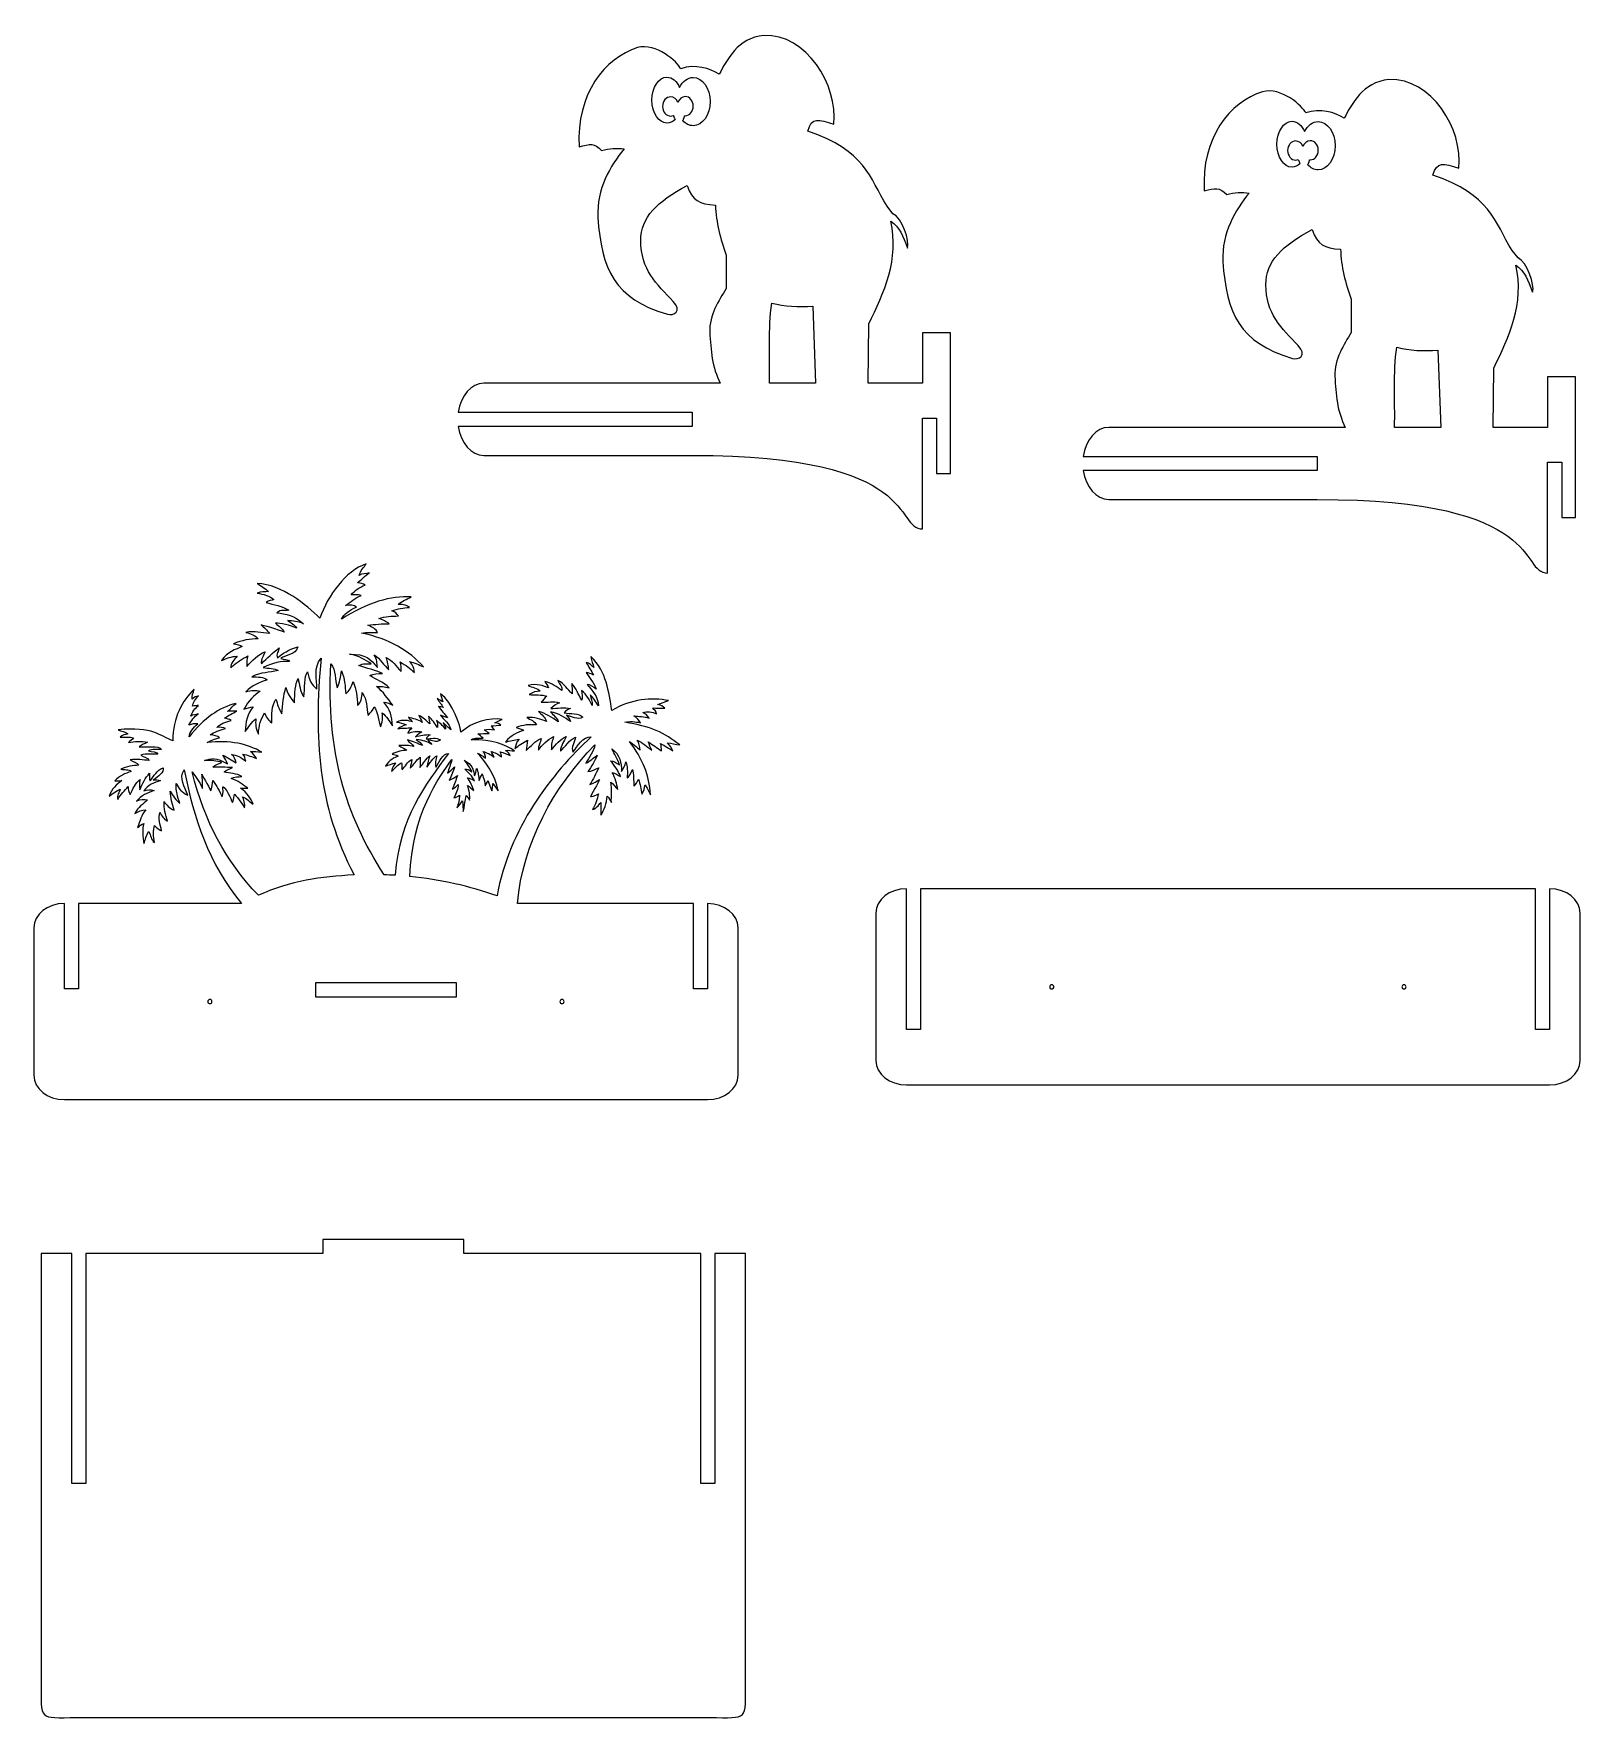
# Model space of a CAD drawing. Header units: millimetres. Extents: x -505 to 593, y -392 to 806.
import ezdxf

# ---------------------------------------------------------------- set-up
doc = ezdxf.new("R2010")
doc.units = ezdxf.units.MM
doc.header["$MEASUREMENT"] = 0
doc.layers.add('layer 1', color=7, linetype='Continuous')

msp = doc.modelspace()

# ---------------------------------------------------------------- linework, layer by layer
at = {"layer": 'layer 1', "color": 231, "lineweight": 9}
for points, knots in [([(-185.7775, 557.6933), (-185.7775, 557.6933), (-144.6578, 557.6933), (-144.6578, 557.6933), (-144.6578, 557.6933), (-144.6578, 557.6933), (-37.1105, 557.6933), (-37.1105, 557.6933), (-37.1105, 557.6933), (-37.1105, 557.6933), (-17.8515, 557.6933), (-17.8515, 557.6933), (-17.8515, 557.6933), (-23.7156, 568.9812), (-24.5851, 581.099), (-25.3201, 594.0045), (-25.3201, 594.0045), (-25.8357, 606.2162), (-18.8034, 616.3689), (-13.6338, 625.0512), (-13.6338, 625.0512), (-13.6338, 625.0512), (-13.6338, 648.6789), (-13.6338, 648.6789), (-13.6338, 648.6789), (-17.733, 660.1986), (-20.9499, 671.8164), (-21.2256, 684.1204), (-21.2256, 684.1204), (-33.0483, 684.9577), (-37.4212, 687.2653), (-41.4021, 698.1009), (-41.4021, 698.1009), (-62.7515, 686.7061), (-74.2983, 675.6056), (-74.2782, 658.9176), (-74.2782, 658.9176), (-74.2945, 638.5706), (-63.0503, 627.9099), (-51.2729, 615.7652), (-51.2729, 615.7652), (-44.5309, 608.8132), (-51.1859, 605.3788), (-55.4189, 606.6758), (-55.4189, 606.6758), (-93.1208, 618.0107), (-102.045, 638.3687), (-104.8149, 675.5414), (-104.8149, 675.5414), (-105.6054, 695.7604), (-96.0031, 711.9999), (-86.102, 724.0802), (-86.102, 724.0802), (-91.2751, 724.6216), (-96.4977, 724.6264), (-102.0615, 722.9242), (-102.0615, 722.9242), (-107.1114, 728.3413), (-110.3575, 727.7588), (-117.9928, 725.5183), (-117.9928, 725.5183), (-120.2852, 763.3099), (-99.7374, 788.6523), (-76.6408, 795.958), (-76.6408, 795.958), (-63.4614, 799.6941), (-47.9293, 785.5894), (-45.925, 780.9937), (-45.925, 780.9937), (-35.8552, 784.6139), (-25.1975, 781.2743), (-18.6566, 777.1505), (-18.6566, 777.1505), (-13.0031, 787.1911), (-5.8742, 802.8353), (13.1443, 804.6214), (13.1443, 804.6214), (43.2446, 805.8271), (65.68, 769.4957), (62.7625, 741.6143), (62.7625, 741.6143), (52.0057, 745.149), (46.9488, 746.9149), (44.2504, 736.6923), (44.2504, 736.6923), (85.2307, 722.8368), (87.8869, 703.871), (100.5665, 683.3327), (100.5665, 683.3327), (100.5665, 683.3327), (104.7306, 678.0417), (104.7306, 678.0417), (104.7306, 678.0417), (111.0239, 675.5443), (116.9659, 658.2709), (115.0077, 653.7134), (115.0077, 653.7134), (111.927, 662.3504), (109.2387, 668.7326), (103.1197, 672.8599), (103.1197, 672.8599), (109.5048, 645.7516), (98.2018, 621.7879), (87.4891, 599.7894), (87.4891, 599.7894), (87.4891, 599.7894), (87.1534, 557.6933), (87.1534, 557.6933), (87.1534, 557.6933), (87.1534, 557.6933), (125.7321, 557.6933), (125.7321, 557.6933), (125.7321, 557.6933), (125.7321, 557.6933), (125.7321, 593.4774), (125.7321, 593.4774), (125.7321, 593.4774), (125.7321, 593.4774), (145.6289, 593.4774), (145.6289, 593.4774), (145.6289, 593.4774), (145.6289, 593.4774), (145.6289, 493.6206), (145.6289, 493.6206), (145.6289, 493.6206), (145.6289, 493.6206), (135.7252, 493.6206), (135.7252, 493.6206), (135.7252, 493.6206), (135.7252, 493.6206), (135.7252, 532.9569), (135.7252, 532.9569), (135.7252, 532.9569), (135.7252, 532.9569), (125.7251, 532.9569), (125.7251, 532.9569), (125.7251, 532.9569), (125.7251, 532.9569), (125.7251, 454.2511), (125.7251, 454.2511), (125.7251, 454.2511), (105.1369, 454.1828), (125.7251, 506.5213), (-37.7319, 506.5213), (-37.7319, 506.5213), (-37.7319, 506.5213), (-185.7775, 506.5213), (-185.7775, 506.5213), (-185.7775, 506.5213), (-194.6982, 506.5213), (-202.1931, 515.4072), (-203.883, 527.1072), (-203.883, 527.1072), (-203.883, 527.1072), (-37.7319, 527.1072), (-37.7319, 527.1072), (-37.7319, 527.1072), (-37.7319, 527.1072), (-37.7319, 537.1072), (-37.7319, 537.1072), (-37.7319, 537.1072), (-37.7319, 537.1072), (-203.8831, 537.1072), (-203.8831, 537.1072), (-203.8831, 537.1072), (-202.1933, 548.8074), (-194.6984, 557.6933), (-185.7775, 557.6933)], [0, 0, 0, 0, 0.023255814, 0.023255814, 0.023255814, 0.023255814, 0.046511628, 0.046511628, 0.046511628, 0.046511628, 0.069767442, 0.069767442, 0.069767442, 0.069767442, 0.093023256, 0.093023256, 0.093023256, 0.093023256, 0.11627907, 0.11627907, 0.11627907, 0.11627907, 0.139534884, 0.139534884, 0.139534884, 0.139534884, 0.162790698, 0.162790698, 0.162790698, 0.162790698, 0.186046512, 0.186046512, 0.186046512, 0.186046512, 0.209302326, 0.209302326, 0.209302326, 0.209302326, 0.23255814, 0.23255814, 0.23255814, 0.23255814, 0.255813953, 0.255813953, 0.255813953, 0.255813953, 0.279069767, 0.279069767, 0.279069767, 0.279069767, 0.302325581, 0.302325581, 0.302325581, 0.302325581, 0.325581395, 0.325581395, 0.325581395, 0.325581395, 0.348837209, 0.348837209, 0.348837209, 0.348837209, 0.372093023, 0.372093023, 0.372093023, 0.372093023, 0.395348837, 0.395348837, 0.395348837, 0.395348837, 0.418604651, 0.418604651, 0.418604651, 0.418604651, 0.441860465, 0.441860465, 0.441860465, 0.441860465, 0.465116279, 0.465116279, 0.465116279, 0.465116279, 0.488372093, 0.488372093, 0.488372093, 0.488372093, 0.511627907, 0.511627907, 0.511627907, 0.511627907, 0.534883721, 0.534883721, 0.534883721, 0.534883721, 0.558139535, 0.558139535, 0.558139535, 0.558139535, 0.581395349, 0.581395349, 0.581395349, 0.581395349, 0.604651163, 0.604651163, 0.604651163, 0.604651163, 0.627906977, 0.627906977, 0.627906977, 0.627906977, 0.651162791, 0.651162791, 0.651162791, 0.651162791, 0.674418605, 0.674418605, 0.674418605, 0.674418605, 0.697674419, 0.697674419, 0.697674419, 0.697674419, 0.720930233, 0.720930233, 0.720930233, 0.720930233, 0.744186047, 0.744186047, 0.744186047, 0.744186047, 0.76744186, 0.76744186, 0.76744186, 0.76744186, 0.790697674, 0.790697674, 0.790697674, 0.790697674, 0.813953488, 0.813953488, 0.813953488, 0.813953488, 0.837209302, 0.837209302, 0.837209302, 0.837209302, 0.860465116, 0.860465116, 0.860465116, 0.860465116, 0.88372093, 0.88372093, 0.88372093, 0.88372093, 0.906976744, 0.906976744, 0.906976744, 0.906976744, 0.930232558, 0.930232558, 0.930232558, 0.930232558, 0.953488372, 0.953488372, 0.953488372, 0.953488372, 1, 1, 1, 1]), ([(-37.1045, 774.8094), (-41.1003, 774.8094), (-44.6384, 772.0121), (-46.8172, 767.712), (-46.8172, 767.712), (-48.7266, 772.1082), (-51.9923, 775.006), (-55.6991, 775.006), (-55.6991, 775.006), (-61.5835, 775.006), (-66.3558, 767.7013), (-66.3558, 758.694), (-66.3558, 758.694), (-66.3558, 749.6858), (-61.5835, 742.3812), (-55.6991, 742.3812), (-55.6991, 742.3812), (-53.5999, 742.3812), (-51.6413, 743.3131), (-49.9908, 744.9182), (-49.9908, 744.9182), (-50.1439, 745.2297), (-50.28, 745.5354), (-50.4041, 745.814), (-50.4041, 745.814), (-50.4041, 745.814), (-50.41, 745.8271), (-50.41, 745.8271), (-50.41, 745.8271), (-50.41, 745.8271), (-50.5635, 746.1723), (-50.5635, 746.1723), (-50.5635, 746.1723), (-50.5635, 746.1723), (-50.5649, 746.1747), (-50.5649, 746.1747), (-50.5649, 746.1747), (-50.5649, 746.1747), (-50.5735, 746.1955), (-50.5735, 746.1955), (-50.5735, 746.1955), (-50.5735, 746.1955), (-50.5769, 746.2023), (-50.5769, 746.2023), (-50.5769, 746.2023), (-50.5769, 746.2023), (-50.606, 746.2665), (-50.606, 746.2665), (-50.606, 746.2665), (-50.606, 746.2665), (-50.6465, 746.3548), (-50.6465, 746.3548), (-50.6465, 746.3548), (-50.6465, 746.3548), (-50.6567, 746.3765), (-50.6567, 746.3765), (-50.6567, 746.3765), (-50.6567, 746.3765), (-50.6576, 746.3785), (-50.6576, 746.3785), (-50.6576, 746.3785), (-50.6576, 746.3785), (-50.6731, 746.4104), (-50.6731, 746.4104), (-50.6731, 746.4104), (-50.6731, 746.4104), (-50.6871, 746.4403), (-50.6871, 746.4403), (-50.6871, 746.4403), (-50.6871, 746.4403), (-50.6882, 746.4412), (-50.6882, 746.4412), (-50.6882, 746.4412), (-50.6882, 746.4412), (-50.6973, 746.4616), (-50.6973, 746.4616), (-50.6973, 746.4616), (-50.6973, 746.4616), (-50.7074, 746.4818), (-50.7074, 746.4818), (-50.7074, 746.4818), (-50.7074, 746.4818), (-50.7171, 746.502), (-50.7171, 746.502), (-50.7171, 746.502), (-50.7171, 746.502), (-50.7175, 746.5031), (-50.7175, 746.5031), (-50.7175, 746.5031), (-50.7175, 746.5031), (-50.7271, 746.5224), (-50.7271, 746.5224), (-50.7271, 746.5224), (-50.7271, 746.5224), (-50.7373, 746.5421), (-50.7373, 746.5421), (-50.7373, 746.5421), (-50.7373, 746.5421), (-50.7475, 746.561), (-50.7475, 746.561), (-50.7475, 746.561), (-50.8272, 746.7209), (-51.0049, 747.2013), (-51.2265, 747.8238), (-51.2265, 747.8238), (-51.8174, 747.5731), (-52.4549, 747.4356), (-53.1175, 747.4356), (-53.1175, 747.4356), (-56.248, 747.4356), (-58.7866, 750.4801), (-58.7866, 754.2346), (-58.7866, 754.2346), (-58.7866, 757.9891), (-56.248, 761.0336), (-53.1175, 761.0336), (-53.1175, 761.0336), (-50.814, 761.0336), (-48.831, 759.3865), (-47.9438, 757.0199), (-47.9438, 757.0199), (-47.0948, 759.4908), (-45.0677, 761.2301), (-42.7011, 761.2301), (-42.7011, 761.2301), (-39.5705, 761.2301), (-37.0321, 758.1855), (-37.0321, 754.4311), (-37.0321, 754.4311), (-37.0321, 750.6766), (-39.5705, 747.632), (-42.7011, 747.632), (-42.7011, 747.632), (-42.899, 747.632), (-43.0937, 747.6456), (-43.2859, 747.6692), (-43.2859, 747.6692), (-43.3158, 747.4234), (-43.3343, 747.2665), (-43.3343, 747.2438), (-43.3343, 747.2438), (-43.3343, 747.2438), (-43.3353, 747.1655), (-43.3353, 747.1655), (-43.3353, 747.1655), (-43.3353, 747.1655), (-43.3355, 747.1598), (-43.3355, 747.1598), (-43.3355, 747.1598), (-43.3355, 747.1598), (-43.3396, 747.0845), (-43.3396, 747.0845), (-43.3396, 747.0845), (-43.3396, 747.0845), (-43.3405, 747.0729), (-43.3405, 747.0729), (-43.3405, 747.0729), (-43.3405, 747.0729), (-43.3468, 747.0019), (-43.3468, 747.0019), (-43.3468, 747.0019), (-43.3468, 747.0019), (-43.3487, 746.984), (-43.3487, 746.984), (-43.3487, 746.984), (-43.3487, 746.984), (-43.3568, 746.9168), (-43.3568, 746.9168), (-43.3568, 746.9168), (-43.3568, 746.9168), (-43.3603, 746.8918), (-43.3603, 746.8918), (-43.3603, 746.8918), (-43.3689, 746.8305), (-43.3791, 746.7677), (-43.3922, 746.7034), (-43.3922, 746.7034), (-43.3922, 746.7034), (-43.3931, 746.6976), (-43.3931, 746.6976), (-43.3931, 746.6976), (-43.3931, 746.6976), (-43.411, 746.6151), (-43.411, 746.6151), (-43.411, 746.6151), (-43.411, 746.6151), (-43.4124, 746.6071), (-43.4124, 746.6071), (-43.4124, 746.6071), (-43.4124, 746.6071), (-43.4234, 746.561), (-43.4234, 746.561), (-43.4234, 746.561), (-43.4234, 746.561), (-43.4583, 746.4229), (-43.4583, 746.4229), (-43.4583, 746.4229), (-43.4583, 746.4229), (-43.4621, 746.4084), (-43.4621, 746.4084), (-43.4621, 746.4084), (-43.4621, 746.4084), (-43.4714, 746.3756), (-43.4714, 746.3756), (-43.4714, 746.3756), (-43.4714, 746.3756), (-43.491, 746.307), (-43.491, 746.307), (-43.491, 746.307), (-43.491, 746.307), (-43.4988, 746.2804), (-43.4988, 746.2804), (-43.4988, 746.2804), (-43.4988, 746.2804), (-43.5216, 746.2076), (-43.5216, 746.2076), (-43.5216, 746.2076), (-43.5216, 746.2076), (-43.5224, 746.2047), (-43.5224, 746.2047), (-43.5224, 746.2047), (-43.5224, 746.2047), (-43.5292, 746.1843), (-43.5292, 746.1843), (-43.5292, 746.1843), (-43.5292, 746.1843), (-43.5448, 746.1365), (-43.5448, 746.1365), (-43.5448, 746.1365), (-43.5448, 746.1365), (-43.5573, 746.1004), (-43.5573, 746.1004), (-43.5573, 746.1004), (-43.5573, 746.1004), (-43.5611, 746.0877), (-43.5611, 746.0877), (-43.5611, 746.0877), (-43.5611, 746.0877), (-43.578, 746.0394), (-43.578, 746.0394), (-43.578, 746.0394), (-43.578, 746.0394), (-43.5936, 745.9961), (-43.5936, 745.9961), (-43.5936, 745.9961), (-43.5936, 745.9961), (-43.596, 745.9903), (-43.596, 745.9903), (-43.596, 745.9903), (-43.596, 745.9903), (-43.5998, 745.9786), (-43.5998, 745.9786), (-43.5998, 745.9786), (-43.5998, 745.9786), (-43.6321, 745.8918), (-43.6321, 745.8918), (-43.6321, 745.8918), (-43.6321, 745.8918), (-43.6331, 745.8903), (-43.6331, 745.8903), (-43.6331, 745.8903), (-43.6331, 745.8903), (-43.6514, 745.8425), (-43.6514, 745.8425), (-43.6514, 745.8425), (-43.6514, 745.8425), (-43.6524, 745.8401), (-43.6524, 745.8401), (-43.6524, 745.8401), (-43.6524, 745.8401), (-43.6867, 745.7536), (-43.6867, 745.7536), (-43.6867, 745.7536), (-43.6867, 745.7536), (-43.7325, 745.6435), (-43.7325, 745.6435), (-43.7325, 745.6435), (-43.7325, 745.6435), (-43.7544, 745.5928), (-43.7544, 745.5928), (-43.7544, 745.5928), (-43.7544, 745.5928), (-43.7644, 745.5691), (-43.7644, 745.5691), (-43.7644, 745.5691), (-43.7644, 745.5691), (-43.776, 745.5436), (-43.776, 745.5436), (-43.776, 745.5436), (-43.776, 745.5436), (-43.7982, 745.4929), (-43.7982, 745.4929), (-43.7982, 745.4929), (-43.7982, 745.4929), (-43.8127, 745.4614), (-43.8127, 745.4614), (-43.8127, 745.4614), (-43.8127, 745.4614), (-43.8214, 745.4422), (-43.8214, 745.4422), (-43.8214, 745.4422), (-43.8214, 745.4422), (-43.8451, 745.3915), (-43.8451, 745.3915), (-43.8451, 745.3915), (-43.8451, 745.3915), (-43.8624, 745.3538), (-43.8624, 745.3538), (-43.8624, 745.3538), (-43.8624, 745.3538), (-43.8683, 745.3417), (-43.8683, 745.3417), (-43.8683, 745.3417), (-43.8683, 745.3417), (-43.8929, 745.291), (-43.8929, 745.291), (-43.8929, 745.291), (-43.8929, 745.291), (-43.9156, 745.2451), (-43.9156, 745.2451), (-43.9156, 745.2451), (-43.9156, 745.2451), (-43.9175, 745.2403), (-43.9175, 745.2403), (-43.9175, 745.2403), (-43.9175, 745.2403), (-43.9431, 745.1896), (-43.9431, 745.1896), (-43.9431, 745.1896), (-43.9851, 745.1052), (-44.0291, 745.0221), (-44.0745, 744.938), (-44.0745, 744.938), (-44.0745, 744.938), (-44.0836, 744.9216), (-44.0836, 744.9216), (-44.0836, 744.9216), (-44.1991, 744.7092), (-44.3247, 744.4986), (-44.4584, 744.2939), (-44.4584, 744.2939), (-44.4584, 744.2939), (-44.4646, 744.2847), (-44.4646, 744.2847), (-44.4646, 744.2847), (-44.4646, 744.2847), (-44.4902, 744.2461), (-44.4902, 744.2461), (-44.4902, 744.2461), (-44.4902, 744.2461), (-44.5227, 744.1968), (-44.5227, 744.1968), (-44.5227, 744.1968), (-42.4818, 741.8919), (-39.9066, 740.5138), (-37.1045, 740.5138), (-37.1045, 740.5138), (-30.485, 740.5138), (-25.1163, 748.1927), (-25.1163, 757.6621), (-25.1163, 757.6621), (-25.1163, 767.1305), (-30.485, 774.8094), (-37.1045, 774.8094)], [0, 0, 0, 0, 0.010869565, 0.010869565, 0.010869565, 0.010869565, 0.02173913, 0.02173913, 0.02173913, 0.02173913, 0.032608696, 0.032608696, 0.032608696, 0.032608696, 0.043478261, 0.043478261, 0.043478261, 0.043478261, 0.054347826, 0.054347826, 0.054347826, 0.054347826, 0.065217391, 0.065217391, 0.065217391, 0.065217391, 0.076086957, 0.076086957, 0.076086957, 0.076086957, 0.086956522, 0.086956522, 0.086956522, 0.086956522, 0.097826087, 0.097826087, 0.097826087, 0.097826087, 0.108695652, 0.108695652, 0.108695652, 0.108695652, 0.119565217, 0.119565217, 0.119565217, 0.119565217, 0.130434783, 0.130434783, 0.130434783, 0.130434783, 0.141304348, 0.141304348, 0.141304348, 0.141304348, 0.152173913, 0.152173913, 0.152173913, 0.152173913, 0.163043478, 0.163043478, 0.163043478, 0.163043478, 0.173913043, 0.173913043, 0.173913043, 0.173913043, 0.184782609, 0.184782609, 0.184782609, 0.184782609, 0.195652174, 0.195652174, 0.195652174, 0.195652174, 0.206521739, 0.206521739, 0.206521739, 0.206521739, 0.217391304, 0.217391304, 0.217391304, 0.217391304, 0.22826087, 0.22826087, 0.22826087, 0.22826087, 0.239130435, 0.239130435, 0.239130435, 0.239130435, 0.25, 0.25, 0.25, 0.25, 0.260869565, 0.260869565, 0.260869565, 0.260869565, 0.27173913, 0.27173913, 0.27173913, 0.27173913, 0.282608696, 0.282608696, 0.282608696, 0.282608696, 0.293478261, 0.293478261, 0.293478261, 0.293478261, 0.304347826, 0.304347826, 0.304347826, 0.304347826, 0.315217391, 0.315217391, 0.315217391, 0.315217391, 0.326086957, 0.326086957, 0.326086957, 0.326086957, 0.336956522, 0.336956522, 0.336956522, 0.336956522, 0.347826087, 0.347826087, 0.347826087, 0.347826087, 0.358695652, 0.358695652, 0.358695652, 0.358695652, 0.369565217, 0.369565217, 0.369565217, 0.369565217, 0.380434783, 0.380434783, 0.380434783, 0.380434783, 0.391304348, 0.391304348, 0.391304348, 0.391304348, 0.402173913, 0.402173913, 0.402173913, 0.402173913, 0.413043478, 0.413043478, 0.413043478, 0.413043478, 0.423913043, 0.423913043, 0.423913043, 0.423913043, 0.434782609, 0.434782609, 0.434782609, 0.434782609, 0.445652174, 0.445652174, 0.445652174, 0.445652174, 0.456521739, 0.456521739, 0.456521739, 0.456521739, 0.467391304, 0.467391304, 0.467391304, 0.467391304, 0.47826087, 0.47826087, 0.47826087, 0.47826087, 0.489130435, 0.489130435, 0.489130435, 0.489130435, 0.5, 0.5, 0.5, 0.5, 0.510869565, 0.510869565, 0.510869565, 0.510869565, 0.52173913, 0.52173913, 0.52173913, 0.52173913, 0.532608696, 0.532608696, 0.532608696, 0.532608696, 0.543478261, 0.543478261, 0.543478261, 0.543478261, 0.554347826, 0.554347826, 0.554347826, 0.554347826, 0.565217391, 0.565217391, 0.565217391, 0.565217391, 0.576086957, 0.576086957, 0.576086957, 0.576086957, 0.586956522, 0.586956522, 0.586956522, 0.586956522, 0.597826087, 0.597826087, 0.597826087, 0.597826087, 0.608695652, 0.608695652, 0.608695652, 0.608695652, 0.619565217, 0.619565217, 0.619565217, 0.619565217, 0.630434783, 0.630434783, 0.630434783, 0.630434783, 0.641304348, 0.641304348, 0.641304348, 0.641304348, 0.652173913, 0.652173913, 0.652173913, 0.652173913, 0.663043478, 0.663043478, 0.663043478, 0.663043478, 0.673913043, 0.673913043, 0.673913043, 0.673913043, 0.684782609, 0.684782609, 0.684782609, 0.684782609, 0.695652174, 0.695652174, 0.695652174, 0.695652174, 0.706521739, 0.706521739, 0.706521739, 0.706521739, 0.717391304, 0.717391304, 0.717391304, 0.717391304, 0.72826087, 0.72826087, 0.72826087, 0.72826087, 0.739130435, 0.739130435, 0.739130435, 0.739130435, 0.75, 0.75, 0.75, 0.75, 0.760869565, 0.760869565, 0.760869565, 0.760869565, 0.77173913, 0.77173913, 0.77173913, 0.77173913, 0.782608696, 0.782608696, 0.782608696, 0.782608696, 0.793478261, 0.793478261, 0.793478261, 0.793478261, 0.804347826, 0.804347826, 0.804347826, 0.804347826, 0.815217391, 0.815217391, 0.815217391, 0.815217391, 0.826086957, 0.826086957, 0.826086957, 0.826086957, 0.836956522, 0.836956522, 0.836956522, 0.836956522, 0.847826087, 0.847826087, 0.847826087, 0.847826087, 0.858695652, 0.858695652, 0.858695652, 0.858695652, 0.869565217, 0.869565217, 0.869565217, 0.869565217, 0.880434783, 0.880434783, 0.880434783, 0.880434783, 0.891304348, 0.891304348, 0.891304348, 0.891304348, 0.902173913, 0.902173913, 0.902173913, 0.902173913, 0.913043478, 0.913043478, 0.913043478, 0.913043478, 0.923913043, 0.923913043, 0.923913043, 0.923913043, 0.934782609, 0.934782609, 0.934782609, 0.934782609, 0.945652174, 0.945652174, 0.945652174, 0.945652174, 0.956521739, 0.956521739, 0.956521739, 0.956521739, 0.967391304, 0.967391304, 0.967391304, 0.967391304, 0.97826087, 0.97826087, 0.97826087, 0.97826087, 1, 1, 1, 1]), ([(257.8885, 526.3757), (257.8885, 526.3757), (299.0082, 526.3757), (299.0082, 526.3757), (299.0082, 526.3757), (299.0082, 526.3757), (406.5555, 526.3757), (406.5555, 526.3757), (406.5555, 526.3757), (406.5555, 526.3757), (425.8145, 526.3757), (425.8145, 526.3757), (425.8145, 526.3757), (419.9504, 537.6636), (419.0809, 549.7814), (418.3459, 562.6869), (418.3459, 562.6869), (417.8303, 574.8986), (424.8626, 585.0513), (430.0322, 593.7336), (430.0322, 593.7336), (430.0322, 593.7336), (430.0322, 617.3613), (430.0322, 617.3613), (430.0322, 617.3613), (425.933, 628.881), (422.716, 640.4988), (422.4404, 652.8028), (422.4404, 652.8028), (410.6177, 653.6401), (406.2447, 655.9477), (402.2639, 666.7833), (402.2639, 666.7833), (380.9145, 655.3885), (369.3677, 644.288), (369.3879, 627.6), (369.3879, 627.6), (369.3715, 607.253), (380.6157, 596.5923), (392.3931, 584.4476), (392.3931, 584.4476), (399.1351, 577.4956), (392.4801, 574.0612), (388.247, 575.3582), (388.247, 575.3582), (350.5452, 586.6931), (341.621, 607.0511), (338.8511, 644.2238), (338.8511, 644.2238), (338.0606, 664.4428), (347.6629, 680.6823), (357.564, 692.7626), (357.564, 692.7626), (352.3909, 693.304), (347.1683, 693.3088), (341.6045, 691.6066), (341.6045, 691.6066), (336.5546, 697.0237), (333.3085, 696.4412), (325.6732, 694.2007), (325.6732, 694.2007), (323.3808, 731.9923), (343.9286, 757.3347), (367.0252, 764.6404), (367.0252, 764.6404), (380.2046, 768.3765), (395.7367, 754.2718), (397.741, 749.6761), (397.741, 749.6761), (407.8108, 753.2963), (418.4685, 749.9567), (425.0094, 745.8329), (425.0094, 745.8329), (430.6629, 755.8735), (437.7919, 771.5177), (456.8103, 773.3038), (456.8103, 773.3038), (486.9106, 774.5095), (509.346, 738.1781), (506.4285, 710.2967), (506.4285, 710.2967), (495.6717, 713.8314), (490.6148, 715.5973), (487.9164, 705.3747), (487.9164, 705.3747), (528.8967, 691.5192), (531.553, 672.5534), (544.2325, 652.0151), (544.2325, 652.0151), (544.2325, 652.0151), (548.3966, 646.7241), (548.3966, 646.7241), (548.3966, 646.7241), (554.6899, 644.2267), (560.6319, 626.9533), (558.6737, 622.3958), (558.6737, 622.3958), (555.593, 631.0328), (552.9047, 637.415), (546.7857, 641.5423), (546.7857, 641.5423), (553.1708, 614.434), (541.8678, 590.4703), (531.1551, 568.4718), (531.1551, 568.4718), (531.1551, 568.4718), (530.8194, 526.3757), (530.8194, 526.3757), (530.8194, 526.3757), (530.8194, 526.3757), (569.3981, 526.3757), (569.3981, 526.3757), (569.3981, 526.3757), (569.3981, 526.3757), (569.3981, 562.1598), (569.3981, 562.1598), (569.3981, 562.1598), (569.3981, 562.1598), (589.2949, 562.1598), (589.2949, 562.1598), (589.2949, 562.1598), (589.2949, 562.1598), (589.2949, 462.303), (589.2949, 462.303), (589.2949, 462.303), (589.2949, 462.303), (579.3912, 462.303), (579.3912, 462.303), (579.3912, 462.303), (579.3912, 462.303), (579.3912, 501.6393), (579.3912, 501.6393), (579.3912, 501.6393), (579.3912, 501.6393), (569.3911, 501.6393), (569.3911, 501.6393), (569.3911, 501.6393), (569.3911, 501.6393), (569.3911, 422.9335), (569.3911, 422.9335), (569.3911, 422.9335), (548.8028, 422.8652), (569.3911, 475.2037), (405.9341, 475.2037), (405.9341, 475.2037), (405.9341, 475.2037), (257.8885, 475.2037), (257.8885, 475.2037), (257.8885, 475.2037), (248.9678, 475.2037), (241.4729, 484.0896), (239.783, 495.7896), (239.783, 495.7896), (239.783, 495.7896), (405.9341, 495.7896), (405.9341, 495.7896), (405.9341, 495.7896), (405.9341, 495.7896), (405.9341, 505.7896), (405.9341, 505.7896), (405.9341, 505.7896), (405.9341, 505.7896), (239.7828, 505.7896), (239.7828, 505.7896), (239.7828, 505.7896), (241.4727, 517.4898), (248.9676, 526.3757), (257.8885, 526.3757)], [0, 0, 0, 0, 0.023255814, 0.023255814, 0.023255814, 0.023255814, 0.046511628, 0.046511628, 0.046511628, 0.046511628, 0.069767442, 0.069767442, 0.069767442, 0.069767442, 0.093023256, 0.093023256, 0.093023256, 0.093023256, 0.11627907, 0.11627907, 0.11627907, 0.11627907, 0.139534884, 0.139534884, 0.139534884, 0.139534884, 0.162790698, 0.162790698, 0.162790698, 0.162790698, 0.186046512, 0.186046512, 0.186046512, 0.186046512, 0.209302326, 0.209302326, 0.209302326, 0.209302326, 0.23255814, 0.23255814, 0.23255814, 0.23255814, 0.255813953, 0.255813953, 0.255813953, 0.255813953, 0.279069767, 0.279069767, 0.279069767, 0.279069767, 0.302325581, 0.302325581, 0.302325581, 0.302325581, 0.325581395, 0.325581395, 0.325581395, 0.325581395, 0.348837209, 0.348837209, 0.348837209, 0.348837209, 0.372093023, 0.372093023, 0.372093023, 0.372093023, 0.395348837, 0.395348837, 0.395348837, 0.395348837, 0.418604651, 0.418604651, 0.418604651, 0.418604651, 0.441860465, 0.441860465, 0.441860465, 0.441860465, 0.465116279, 0.465116279, 0.465116279, 0.465116279, 0.488372093, 0.488372093, 0.488372093, 0.488372093, 0.511627907, 0.511627907, 0.511627907, 0.511627907, 0.534883721, 0.534883721, 0.534883721, 0.534883721, 0.558139535, 0.558139535, 0.558139535, 0.558139535, 0.581395349, 0.581395349, 0.581395349, 0.581395349, 0.604651163, 0.604651163, 0.604651163, 0.604651163, 0.627906977, 0.627906977, 0.627906977, 0.627906977, 0.651162791, 0.651162791, 0.651162791, 0.651162791, 0.674418605, 0.674418605, 0.674418605, 0.674418605, 0.697674419, 0.697674419, 0.697674419, 0.697674419, 0.720930233, 0.720930233, 0.720930233, 0.720930233, 0.744186047, 0.744186047, 0.744186047, 0.744186047, 0.76744186, 0.76744186, 0.76744186, 0.76744186, 0.790697674, 0.790697674, 0.790697674, 0.790697674, 0.813953488, 0.813953488, 0.813953488, 0.813953488, 0.837209302, 0.837209302, 0.837209302, 0.837209302, 0.860465116, 0.860465116, 0.860465116, 0.860465116, 0.88372093, 0.88372093, 0.88372093, 0.88372093, 0.906976744, 0.906976744, 0.906976744, 0.906976744, 0.930232558, 0.930232558, 0.930232558, 0.930232558, 0.953488372, 0.953488372, 0.953488372, 0.953488372, 1, 1, 1, 1]), ([(406.5615, 743.4918), (402.5657, 743.4918), (399.0275, 740.6945), (396.8488, 736.3944), (396.8488, 736.3944), (394.9393, 740.7906), (391.6737, 743.6884), (387.9669, 743.6884), (387.9669, 743.6884), (382.0825, 743.6884), (377.3102, 736.3837), (377.3102, 727.3764), (377.3102, 727.3764), (377.3102, 718.3682), (382.0825, 711.0636), (387.9669, 711.0636), (387.9669, 711.0636), (390.0661, 711.0636), (392.0247, 711.9955), (393.6752, 713.6006), (393.6752, 713.6006), (393.5221, 713.9121), (393.386, 714.2178), (393.2619, 714.4964), (393.2619, 714.4964), (393.2619, 714.4964), (393.256, 714.5095), (393.256, 714.5095), (393.256, 714.5095), (393.256, 714.5095), (393.1025, 714.8547), (393.1025, 714.8547), (393.1025, 714.8547), (393.1025, 714.8547), (393.1011, 714.8571), (393.1011, 714.8571), (393.1011, 714.8571), (393.1011, 714.8571), (393.0925, 714.8779), (393.0925, 714.8779), (393.0925, 714.8779), (393.0925, 714.8779), (393.0891, 714.8847), (393.0891, 714.8847), (393.0891, 714.8847), (393.0891, 714.8847), (393.0601, 714.9489), (393.0601, 714.9489), (393.0601, 714.9489), (393.0601, 714.9489), (393.0195, 715.0372), (393.0195, 715.0372), (393.0195, 715.0372), (393.0195, 715.0372), (393.0093, 715.0589), (393.0093, 715.0589), (393.0093, 715.0589), (393.0093, 715.0589), (393.0083, 715.0609), (393.0083, 715.0609), (393.0083, 715.0609), (393.0083, 715.0609), (392.9929, 715.0928), (392.9929, 715.0928), (392.9929, 715.0928), (392.9929, 715.0928), (392.9789, 715.1227), (392.9789, 715.1227), (392.9789, 715.1227), (392.9789, 715.1227), (392.9778, 715.1236), (392.9778, 715.1236), (392.9778, 715.1236), (392.9778, 715.1236), (392.9687, 715.144), (392.9687, 715.144), (392.9687, 715.144), (392.9687, 715.144), (392.9586, 715.1642), (392.9586, 715.1642), (392.9586, 715.1642), (392.9586, 715.1642), (392.9489, 715.1844), (392.9489, 715.1844), (392.9489, 715.1844), (392.9489, 715.1844), (392.9484, 715.1855), (392.9484, 715.1855), (392.9484, 715.1855), (392.9484, 715.1855), (392.9389, 715.2048), (392.9389, 715.2048), (392.9389, 715.2048), (392.9389, 715.2048), (392.9287, 715.2245), (392.9287, 715.2245), (392.9287, 715.2245), (392.9287, 715.2245), (392.9185, 715.2434), (392.9185, 715.2434), (392.9185, 715.2434), (392.8388, 715.4033), (392.6611, 715.8837), (392.4396, 716.5062), (392.4396, 716.5062), (391.8486, 716.2555), (391.2111, 716.118), (390.5485, 716.118), (390.5485, 716.118), (387.418, 716.118), (384.8794, 719.1625), (384.8794, 722.917), (384.8794, 722.917), (384.8794, 726.6715), (387.418, 729.716), (390.5485, 729.716), (390.5485, 729.716), (392.852, 729.716), (394.835, 728.0689), (395.7222, 725.7023), (395.7222, 725.7023), (396.5712, 728.1732), (398.5983, 729.9125), (400.9649, 729.9125), (400.9649, 729.9125), (404.0954, 729.9125), (406.6339, 726.8679), (406.6339, 723.1135), (406.6339, 723.1135), (406.6339, 719.359), (404.0954, 716.3144), (400.9649, 716.3144), (400.9649, 716.3144), (400.767, 716.3144), (400.5723, 716.328), (400.3801, 716.3516), (400.3801, 716.3516), (400.3501, 716.1058), (400.3317, 715.9489), (400.3317, 715.9262), (400.3317, 715.9262), (400.3317, 715.9262), (400.3307, 715.8479), (400.3307, 715.8479), (400.3307, 715.8479), (400.3307, 715.8479), (400.3305, 715.8422), (400.3305, 715.8422), (400.3305, 715.8422), (400.3305, 715.8422), (400.3264, 715.7669), (400.3264, 715.7669), (400.3264, 715.7669), (400.3264, 715.7669), (400.3255, 715.7553), (400.3255, 715.7553), (400.3255, 715.7553), (400.3255, 715.7553), (400.3192, 715.6843), (400.3192, 715.6843), (400.3192, 715.6843), (400.3192, 715.6843), (400.3173, 715.6664), (400.3173, 715.6664), (400.3173, 715.6664), (400.3173, 715.6664), (400.3092, 715.5992), (400.3092, 715.5992), (400.3092, 715.5992), (400.3092, 715.5992), (400.3057, 715.5742), (400.3057, 715.5742), (400.3057, 715.5742), (400.2971, 715.5129), (400.287, 715.4501), (400.2738, 715.3858), (400.2738, 715.3858), (400.2738, 715.3858), (400.2729, 715.38), (400.2729, 715.38), (400.2729, 715.38), (400.2729, 715.38), (400.255, 715.2975), (400.255, 715.2975), (400.255, 715.2975), (400.255, 715.2975), (400.2536, 715.2895), (400.2536, 715.2895), (400.2536, 715.2895), (400.2536, 715.2895), (400.2426, 715.2434), (400.2426, 715.2434), (400.2426, 715.2434), (400.2426, 715.2434), (400.2077, 715.1053), (400.2077, 715.1053), (400.2077, 715.1053), (400.2077, 715.1053), (400.2039, 715.0908), (400.2039, 715.0908), (400.2039, 715.0908), (400.2039, 715.0908), (400.1946, 715.058), (400.1946, 715.058), (400.1946, 715.058), (400.1946, 715.058), (400.175, 714.9894), (400.175, 714.9894), (400.175, 714.9894), (400.175, 714.9894), (400.1672, 714.9628), (400.1672, 714.9628), (400.1672, 714.9628), (400.1672, 714.9628), (400.1444, 714.89), (400.1444, 714.89), (400.1444, 714.89), (400.1444, 714.89), (400.1436, 714.8871), (400.1436, 714.8871), (400.1436, 714.8871), (400.1436, 714.8871), (400.1368, 714.8667), (400.1368, 714.8667), (400.1368, 714.8667), (400.1368, 714.8667), (400.1213, 714.8189), (400.1213, 714.8189), (400.1213, 714.8189), (400.1213, 714.8189), (400.1087, 714.7828), (400.1087, 714.7828), (400.1087, 714.7828), (400.1087, 714.7828), (400.1049, 714.7701), (400.1049, 714.7701), (400.1049, 714.7701), (400.1049, 714.7701), (400.088, 714.7218), (400.088, 714.7218), (400.088, 714.7218), (400.088, 714.7218), (400.0724, 714.6785), (400.0724, 714.6785), (400.0724, 714.6785), (400.0724, 714.6785), (400.07, 714.6727), (400.07, 714.6727), (400.07, 714.6727), (400.07, 714.6727), (400.0662, 714.661), (400.0662, 714.661), (400.0662, 714.661), (400.0662, 714.661), (400.0338, 714.5742), (400.0338, 714.5742), (400.0338, 714.5742), (400.0338, 714.5742), (400.033, 714.5727), (400.033, 714.5727), (400.033, 714.5727), (400.033, 714.5727), (400.0146, 714.5249), (400.0146, 714.5249), (400.0146, 714.5249), (400.0146, 714.5249), (400.0136, 714.5225), (400.0136, 714.5225), (400.0136, 714.5225), (400.0136, 714.5225), (399.9793, 714.436), (399.9793, 714.436), (399.9793, 714.436), (399.9793, 714.436), (399.9334, 714.3259), (399.9334, 714.3259), (399.9334, 714.3259), (399.9334, 714.3259), (399.9116, 714.2752), (399.9116, 714.2752), (399.9116, 714.2752), (399.9116, 714.2752), (399.9016, 714.2515), (399.9016, 714.2515), (399.9016, 714.2515), (399.9016, 714.2515), (399.89, 714.226), (399.89, 714.226), (399.89, 714.226), (399.89, 714.226), (399.8679, 714.1753), (399.8679, 714.1753), (399.8679, 714.1753), (399.8679, 714.1753), (399.8533, 714.1438), (399.8533, 714.1438), (399.8533, 714.1438), (399.8533, 714.1438), (399.8445, 714.1246), (399.8445, 714.1246), (399.8445, 714.1246), (399.8445, 714.1246), (399.8209, 714.0739), (399.8209, 714.0739), (399.8209, 714.0739), (399.8209, 714.0739), (399.8036, 714.0362), (399.8036, 714.0362), (399.8036, 714.0362), (399.8036, 714.0362), (399.7977, 714.0241), (399.7977, 714.0241), (399.7977, 714.0241), (399.7977, 714.0241), (399.7731, 713.9734), (399.7731, 713.9734), (399.7731, 713.9734), (399.7731, 713.9734), (399.7504, 713.9275), (399.7504, 713.9275), (399.7504, 713.9275), (399.7504, 713.9275), (399.7485, 713.9227), (399.7485, 713.9227), (399.7485, 713.9227), (399.7485, 713.9227), (399.7229, 713.872), (399.7229, 713.872), (399.7229, 713.872), (399.6809, 713.7876), (399.6369, 713.7045), (399.5915, 713.6204), (399.5915, 713.6204), (399.5915, 713.6204), (399.5824, 713.604), (399.5824, 713.604), (399.5824, 713.604), (399.4669, 713.3916), (399.3413, 713.181), (399.2076, 712.9763), (399.2076, 712.9763), (399.2076, 712.9763), (399.2014, 712.9671), (399.2014, 712.9671), (399.2014, 712.9671), (399.2014, 712.9671), (399.1758, 712.9285), (399.1758, 712.9285), (399.1758, 712.9285), (399.1758, 712.9285), (399.1434, 712.8792), (399.1434, 712.8792), (399.1434, 712.8792), (401.1842, 710.5743), (403.7594, 709.1962), (406.5615, 709.1962), (406.5615, 709.1962), (413.181, 709.1962), (418.5497, 716.8751), (418.5497, 726.3445), (418.5497, 726.3445), (418.5497, 735.8129), (413.181, 743.4918), (406.5615, 743.4918)], [0, 0, 0, 0, 0.010869565, 0.010869565, 0.010869565, 0.010869565, 0.02173913, 0.02173913, 0.02173913, 0.02173913, 0.032608696, 0.032608696, 0.032608696, 0.032608696, 0.043478261, 0.043478261, 0.043478261, 0.043478261, 0.054347826, 0.054347826, 0.054347826, 0.054347826, 0.065217391, 0.065217391, 0.065217391, 0.065217391, 0.076086957, 0.076086957, 0.076086957, 0.076086957, 0.086956522, 0.086956522, 0.086956522, 0.086956522, 0.097826087, 0.097826087, 0.097826087, 0.097826087, 0.108695652, 0.108695652, 0.108695652, 0.108695652, 0.119565217, 0.119565217, 0.119565217, 0.119565217, 0.130434783, 0.130434783, 0.130434783, 0.130434783, 0.141304348, 0.141304348, 0.141304348, 0.141304348, 0.152173913, 0.152173913, 0.152173913, 0.152173913, 0.163043478, 0.163043478, 0.163043478, 0.163043478, 0.173913043, 0.173913043, 0.173913043, 0.173913043, 0.184782609, 0.184782609, 0.184782609, 0.184782609, 0.195652174, 0.195652174, 0.195652174, 0.195652174, 0.206521739, 0.206521739, 0.206521739, 0.206521739, 0.217391304, 0.217391304, 0.217391304, 0.217391304, 0.22826087, 0.22826087, 0.22826087, 0.22826087, 0.239130435, 0.239130435, 0.239130435, 0.239130435, 0.25, 0.25, 0.25, 0.25, 0.260869565, 0.260869565, 0.260869565, 0.260869565, 0.27173913, 0.27173913, 0.27173913, 0.27173913, 0.282608696, 0.282608696, 0.282608696, 0.282608696, 0.293478261, 0.293478261, 0.293478261, 0.293478261, 0.304347826, 0.304347826, 0.304347826, 0.304347826, 0.315217391, 0.315217391, 0.315217391, 0.315217391, 0.326086957, 0.326086957, 0.326086957, 0.326086957, 0.336956522, 0.336956522, 0.336956522, 0.336956522, 0.347826087, 0.347826087, 0.347826087, 0.347826087, 0.358695652, 0.358695652, 0.358695652, 0.358695652, 0.369565217, 0.369565217, 0.369565217, 0.369565217, 0.380434783, 0.380434783, 0.380434783, 0.380434783, 0.391304348, 0.391304348, 0.391304348, 0.391304348, 0.402173913, 0.402173913, 0.402173913, 0.402173913, 0.413043478, 0.413043478, 0.413043478, 0.413043478, 0.423913043, 0.423913043, 0.423913043, 0.423913043, 0.434782609, 0.434782609, 0.434782609, 0.434782609, 0.445652174, 0.445652174, 0.445652174, 0.445652174, 0.456521739, 0.456521739, 0.456521739, 0.456521739, 0.467391304, 0.467391304, 0.467391304, 0.467391304, 0.47826087, 0.47826087, 0.47826087, 0.47826087, 0.489130435, 0.489130435, 0.489130435, 0.489130435, 0.5, 0.5, 0.5, 0.5, 0.510869565, 0.510869565, 0.510869565, 0.510869565, 0.52173913, 0.52173913, 0.52173913, 0.52173913, 0.532608696, 0.532608696, 0.532608696, 0.532608696, 0.543478261, 0.543478261, 0.543478261, 0.543478261, 0.554347826, 0.554347826, 0.554347826, 0.554347826, 0.565217391, 0.565217391, 0.565217391, 0.565217391, 0.576086957, 0.576086957, 0.576086957, 0.576086957, 0.586956522, 0.586956522, 0.586956522, 0.586956522, 0.597826087, 0.597826087, 0.597826087, 0.597826087, 0.608695652, 0.608695652, 0.608695652, 0.608695652, 0.619565217, 0.619565217, 0.619565217, 0.619565217, 0.630434783, 0.630434783, 0.630434783, 0.630434783, 0.641304348, 0.641304348, 0.641304348, 0.641304348, 0.652173913, 0.652173913, 0.652173913, 0.652173913, 0.663043478, 0.663043478, 0.663043478, 0.663043478, 0.673913043, 0.673913043, 0.673913043, 0.673913043, 0.684782609, 0.684782609, 0.684782609, 0.684782609, 0.695652174, 0.695652174, 0.695652174, 0.695652174, 0.706521739, 0.706521739, 0.706521739, 0.706521739, 0.717391304, 0.717391304, 0.717391304, 0.717391304, 0.72826087, 0.72826087, 0.72826087, 0.72826087, 0.739130435, 0.739130435, 0.739130435, 0.739130435, 0.75, 0.75, 0.75, 0.75, 0.760869565, 0.760869565, 0.760869565, 0.760869565, 0.77173913, 0.77173913, 0.77173913, 0.77173913, 0.782608696, 0.782608696, 0.782608696, 0.782608696, 0.793478261, 0.793478261, 0.793478261, 0.793478261, 0.804347826, 0.804347826, 0.804347826, 0.804347826, 0.815217391, 0.815217391, 0.815217391, 0.815217391, 0.826086957, 0.826086957, 0.826086957, 0.826086957, 0.836956522, 0.836956522, 0.836956522, 0.836956522, 0.847826087, 0.847826087, 0.847826087, 0.847826087, 0.858695652, 0.858695652, 0.858695652, 0.858695652, 0.869565217, 0.869565217, 0.869565217, 0.869565217, 0.880434783, 0.880434783, 0.880434783, 0.880434783, 0.891304348, 0.891304348, 0.891304348, 0.891304348, 0.902173913, 0.902173913, 0.902173913, 0.902173913, 0.913043478, 0.913043478, 0.913043478, 0.913043478, 0.923913043, 0.923913043, 0.923913043, 0.923913043, 0.934782609, 0.934782609, 0.934782609, 0.934782609, 0.945652174, 0.945652174, 0.945652174, 0.945652174, 0.956521739, 0.956521739, 0.956521739, 0.956521739, 0.967391304, 0.967391304, 0.967391304, 0.967391304, 0.97826087, 0.97826087, 0.97826087, 0.97826087, 1, 1, 1, 1]), ([(17.0777, 557.6933), (17.0777, 557.6933), (49.842, 557.6933), (49.842, 557.6933), (49.842, 557.6933), (49.842, 557.6933), (47.7981, 612.4498), (47.7981, 612.4498), (47.7981, 612.4498), (37.3983, 611.963), (27.9201, 612.0625), (18.6971, 614.6146), (18.6971, 614.6146), (15.9775, 596.4694), (17.5614, 576.4926), (17.0777, 557.6933)], [0, 0, 0, 0, 0.2, 0.2, 0.2, 0.2, 0.4, 0.4, 0.4, 0.4, 0.6, 0.6, 0.6, 0.6, 1, 1, 1, 1]), ([(460.7437, 526.3757), (460.7437, 526.3757), (493.508, 526.3757), (493.508, 526.3757), (493.508, 526.3757), (493.508, 526.3757), (491.4641, 581.1322), (491.4641, 581.1322), (491.4641, 581.1322), (481.0643, 580.6454), (471.5861, 580.7449), (462.363, 583.297), (462.363, 583.297), (459.6435, 565.1518), (461.2274, 545.175), (460.7437, 526.3757)], [0, 0, 0, 0, 0.2, 0.2, 0.2, 0.2, 0.4, 0.4, 0.4, 0.4, 0.6, 0.6, 0.6, 0.6, 1, 1, 1, 1])]:
    msp.add_open_spline(points, degree=3, knots=knots, dxfattribs=at)
at = {"layer": 'layer 1', "color": 250, "lineweight": 9}
for points, knots in [([(-483.3723, 188.3817), (-483.3723, 188.3817), (-483.3723, 127.8612), (-483.3723, 127.8612), (-483.3723, 127.8612), (-483.3723, 127.8612), (-473.3722, 127.8612), (-473.3722, 127.8612), (-473.3722, 127.8612), (-473.3722, 127.8612), (-473.3722, 188.3817), (-473.3722, 188.3817), (-473.3722, 188.3817), (-473.3722, 188.3817), (-357.7365, 188.3817), (-357.7365, 188.3817), (-357.7365, 188.3817), (-380.911, 216.4683), (-391.6994, 248.9671), (-398.3708, 283.1512), (-398.3708, 283.1512), (-402.4788, 277.2971), (-397.9224, 271.2273), (-395.7928, 265.2789), (-395.7928, 265.2789), (-400.2949, 267.1917), (-402.2748, 270.2487), (-404.1147, 273.4697), (-404.1147, 273.4697), (-404.3759, 268.4391), (-403.0334, 264.0219), (-401.5022, 259.3688), (-401.5022, 259.3688), (-404.2025, 261.7102), (-406.4636, 264.8567), (-408.3148, 268.0478), (-408.3148, 268.0478), (-407.964, 263.3709), (-407.0149, 258.9741), (-405.5794, 254.6277), (-405.5794, 254.6277), (-408.7992, 255.9118), (-411.1078, 258.3782), (-412.6764, 260.8414), (-412.6764, 260.8414), (-412.7979, 255.8805), (-411.6932, 251.3913), (-410.2112, 246.8082), (-410.2112, 246.8082), (-413.0553, 248.3584), (-414.3425, 250.805), (-415.6305, 253.0158), (-415.6305, 253.0158), (-417.0121, 249.157), (-415.5161, 244.3553), (-414.3976, 240.0256), (-414.3976, 240.0256), (-416.3558, 240.6289), (-418.1724, 242.2236), (-419.4231, 243.8183), (-419.4231, 243.8183), (-420.5556, 240.3702), (-420.225, 235.7899), (-419.4231, 231.7762), (-419.4231, 231.7762), (-422.0557, 233.3926), (-422.1412, 236.8965), (-423.5003, 239.4566), (-423.5003, 239.4566), (-425.3294, 236.7366), (-425.8378, 233.7337), (-427.0063, 230.8728), (-427.0063, 230.8728), (-427.8089, 235.3471), (-428.2816, 241.2843), (-427.0088, 245.1458), (-427.0088, 245.1458), (-428.7618, 244.7637), (-430.0431, 243.2493), (-431.5601, 242.301), (-431.5601, 242.301), (-429.6002, 246.5045), (-428.9618, 251.3217), (-425.6813, 254.9123), (-425.6813, 254.9123), (-428.5717, 254.8444), (-430.9903, 253.645), (-433.3617, 252.1624), (-433.3617, 252.1624), (-431.334, 256.912), (-427.4857, 258.7849), (-424.515, 262.0722), (-424.515, 262.0722), (-427.0312, 262.0096), (-429.1162, 262.5721), (-432.1955, 261.1239), (-432.1955, 261.1239), (-428.9982, 264.9888), (-424.4803, 266.9669), (-419.7739, 268.6149), (-419.7739, 268.6149), (-422.1226, 269.6205), (-424.6603, 268.9749), (-427.1035, 268.3766), (-427.1035, 268.3766), (-424.3006, 272.4767), (-419.6105, 274.313), (-415.1564, 275.583), (-415.1564, 275.583), (-416.8093, 276.3316), (-418.6725, 276.1931), (-420.4661, 275.8674), (-420.4661, 275.8674), (-416.7542, 278.6448), (-412.4588, 281.5159), (-413.3949, 284.6207), (-413.3949, 284.6207), (-417.7607, 283.0798), (-419.8089, 278.7315), (-422.5, 275.3741), (-422.5, 275.3741), (-423.451, 277.128), (-422.8144, 279.022), (-422.9717, 280.8466), (-422.9717, 280.8466), (-426.0414, 277.3971), (-428.1042, 273.5931), (-429.7651, 269.0997), (-429.7651, 269.0997), (-430.3098, 271.685), (-430.3172, 274.2708), (-429.7178, 276.5063), (-429.7178, 276.5063), (-433.0108, 273.8001), (-434.7624, 269.7163), (-436.7943, 265.6557), (-436.7943, 265.6557), (-437.7019, 267.5666), (-438.1428, 269.4074), (-438.2569, 271.4584), (-438.2569, 271.4584), (-440.6628, 268.345), (-443.4891, 266.1887), (-445.4749, 262.1175), (-445.4749, 262.1175), (-446.3048, 265.3784), (-444.3796, 267.0511), (-443.8235, 269.5715), (-443.8235, 269.5715), (-446.5818, 268.4341), (-449.057, 266.2589), (-451.6521, 264.6076), (-451.6521, 264.6076), (-449.8553, 269.9064), (-446.3066, 272.8697), (-442.6882, 275.5996), (-442.6882, 275.5996), (-444.309, 275.5399), (-445.9298, 275.4806), (-447.5505, 275.4213), (-447.5505, 275.4213), (-444.5056, 278.9979), (-440.1529, 280.6831), (-436.034, 282.1582), (-436.034, 282.1582), (-437.5675, 283.8865), (-440.8872, 283.0074), (-443.3784, 283.8014), (-443.3784, 283.8014), (-439.1182, 285.6413), (-434.8116, 286.3601), (-430.5284, 286.519), (-430.5284, 286.519), (-431.8885, 288.5715), (-434.6293, 289.0264), (-436.6805, 290.2801), (-436.6805, 290.2801), (-432.3087, 291.1893), (-427.7039, 290.0903), (-423.216, 289.9955), (-423.216, 289.9955), (-424.6466, 292.2007), (-427.1984, 292.3975), (-429.1897, 293.5987), (-429.1897, 293.5987), (-425.1755, 295.1359), (-421.1612, 294.1041), (-417.1475, 294.3574), (-417.1475, 294.3574), (-417.2731, 296.1365), (-421.5093, 296.0006), (-423.69, 296.8226), (-423.69, 296.8226), (-421.1145, 298.3916), (-417.558, 297.3917), (-414.4926, 297.6759), (-414.4926, 297.6759), (-416.5244, 300.9293), (-425.0956, 299.1147), (-430.3741, 299.5888), (-430.3741, 299.5888), (-428.6646, 301.2251), (-426.3946, 301.6704), (-424.4982, 302.8401), (-424.4982, 302.8401), (-428.7745, 304.0159), (-433.6583, 303.2302), (-437.8182, 302.7013), (-437.8182, 302.7013), (-436.9289, 304.2046), (-434.9885, 304.6098), (-434.3099, 306.0201), (-434.3099, 306.0201), (-437.2684, 306.7151), (-440.6941, 306.336), (-443.8868, 306.4942), (-443.8868, 306.4942), (-442.3486, 308.2884), (-440.1569, 308.0744), (-438.2923, 308.8646), (-438.2923, 308.8646), (-440.1406, 310.28), (-442.9697, 310.7612), (-445.3091, 311.7093), (-445.3091, 311.7093), (-420.8708, 314.1022), (-415.0198, 307.2957), (-406.5276, 303.7445), (-406.5276, 303.7445), (-406.3632, 320.9009), (-399.8566, 332.0937), (-391.3565, 340.5346), (-391.3565, 340.5346), (-391.7987, 338.164), (-393.2319, 335.4633), (-392.6841, 333.423), (-392.6841, 333.423), (-391.3943, 335.1299), (-389.7278, 335.0438), (-388.2498, 335.8541), (-388.2498, 335.8541), (-390.0739, 333.7156), (-392.3224, 330.8689), (-392.4486, 328.5419), (-392.4486, 328.5419), (-390.9702, 328.5419), (-389.6333, 329.0138), (-388.1554, 329.0138), (-388.1554, 329.0138), (-390.8128, 326.8909), (-392.7157, 324.3904), (-393.7224, 321.3713), (-393.7224, 321.3713), (-392.008, 322.4716), (-390.2939, 322.4402), (-388.5802, 322.9751), (-388.5802, 322.9751), (-391.3657, 320.9186), (-393.1346, 318.144), (-395.0904, 314.9551), (-395.0904, 314.9551), (-392.9754, 315.9706), (-390.8839, 315.9584), (-388.816, 316.0402), (-388.816, 316.0402), (-391.7553, 313.1056), (-394.8117, 309.8677), (-394.9017, 306.7464), (-394.9017, 306.7464), (-384.2669, 319.911), (-373.6799, 327.556), (-361.583, 330.3887), (-361.583, 330.3887), (-363.8545, 328.7728), (-365.5654, 326.596), (-367.5568, 324.6996), (-367.5568, 324.6996), (-365.2874, 325.1434), (-363.1548, 325.0475), (-361.014, 324.9842), (-361.014, 324.9842), (-363.9218, 323.2773), (-366.9696, 321.991), (-369.7376, 319.8637), (-369.7376, 319.8637), (-368.0253, 319.6382), (-366.4296, 319.1324), (-365.0912, 318.3466), (-365.0912, 318.3466), (-369.0918, 317.2396), (-373.1696, 315.78), (-375.2371, 313.4162), (-375.2371, 313.4162), (-372.8321, 313.6767), (-370.6611, 313.2372), (-369.0738, 312.6576), (-369.0738, 312.6576), (-373.1674, 311.4357), (-377.3544, 310.0503), (-379.8833, 308.0113), (-379.8833, 308.0113), (-376.9784, 308.1332), (-374.7509, 307.2275), (-373.3407, 305.9252), (-373.3407, 305.9252), (-376.777, 305.341), (-379.7469, 304.1027), (-381.9694, 302.7013), (-381.9694, 302.7013), (-366.2743, 304.4983), (-352.9394, 301.672), (-343.3777, 295.7797), (-343.3777, 295.7797), (-346.493, 296.2547), (-348.6272, 296.5432), (-351.2985, 296.2248), (-351.2985, 296.2248), (-349.3378, 294.9178), (-348.1475, 292.9802), (-346.9806, 291.3231), (-346.9806, 291.3231), (-350.2364, 292.3343), (-353.3752, 293.9294), (-356.7473, 294.3574), (-356.7473, 294.3574), (-355.3196, 292.8302), (-355.2936, 291.0698), (-354.5664, 289.4265), (-354.5664, 289.4265), (-357.8397, 291.6291), (-361.1597, 294.2521), (-364.807, 294.0728), (-364.807, 294.0728), (-362.6111, 293.0938), (-362.1436, 290.2469), (-361.583, 288.194), (-361.583, 288.194), (-364.7434, 289.9955), (-367.4839, 292.4978), (-371.065, 293.5987), (-371.065, 293.5987), (-369.4448, 291.5907), (-368.2452, 289.7231), (-367.7463, 287.4354), (-367.7463, 287.4354), (-375.3849, 292.4758), (-379.7533, 291.3744), (-383.8656, 289.806), (-383.8656, 289.806), (-379.4985, 290.1436), (-375.1545, 289.5471), (-371.6051, 288.4373), (-371.6051, 288.4373), (-374.4796, 287.5551), (-376.3496, 286.766), (-377.9868, 285.1597), (-377.9868, 285.1597), (-373.372, 285.0961), (-368.7575, 285.0332), (-364.143, 284.9702), (-364.143, 284.9702), (-366.1026, 283.9583), (-368.0622, 282.9473), (-370.022, 281.9359), (-370.022, 281.9359), (-366.1919, 280.5411), (-361.1471, 280.8513), (-357.411, 278.5224), (-357.411, 278.5224), (-359.9693, 278.0548), (-362.8543, 278.6148), (-365.0862, 277.1198), (-365.0862, 277.1198), (-359.7142, 275.6725), (-357.1924, 272.5908), (-353.2448, 270.3263), (-353.2448, 270.3263), (-354.9433, 270.2946), (-356.6416, 270.2633), (-358.3401, 270.2319), (-358.3401, 270.2319), (-353.5542, 267.0884), (-351.2434, 262.9639), (-349.3765, 258.9096), (-349.3765, 258.9096), (-351.9558, 260.655), (-354.0676, 262.8911), (-357.1134, 264.1462), (-357.1134, 264.1462), (-355.8855, 262.692), (-355.1386, 258.4447), (-355.5094, 256.1734), (-355.5094, 256.1734), (-356.2121, 258.6154), (-362.6801, 266.0333), (-362.6801, 266.0333), (-362.6801, 266.0333), (-362.6801, 266.0333), (-363.8152, 257.3527), (-364.7743, 261.3763), (-364.7743, 261.3763), (-365.7333, 265.3999), (-370.8655, 272.4099), (-370.9362, 271.2227), (-370.9362, 271.2227), (-371.0066, 270.0352), (-370.4251, 266.263), (-371.3608, 264.0989), (-371.3608, 264.0989), (-373.6008, 267.9268), (-375.0236, 272.1517), (-378.0817, 275.583), (-378.0817, 275.583), (-377.917, 273.4559), (-379.5988, 267.8081), (-379.5988, 268.2819), (-379.5988, 268.2819), (-379.5988, 268.7554), (-384.5767, 277.7807), (-385.9518, 280.2291), (-385.9518, 280.2291), (-385.0613, 276.6987), (-385.5726, 273.402), (-385.3828, 269.9884), (-385.3828, 269.9884), (-387.6614, 275.0519), (-390.0564, 278.2005), (-392.7786, 281.7463), (-392.7786, 281.7463), (-383.5341, 246.363), (-369.5516, 219.0418), (-345.7051, 194.1835), (-345.7051, 194.1835), (-322.8922, 204.562), (-300.93, 207.3522), (-277.8328, 208.7232), (-277.8328, 208.7232), (-303.5176, 257.8702), (-306.4082, 305.8711), (-301.2775, 362.4378), (-301.2775, 362.4378), (-306.645, 355.8758), (-304.3623, 347.3705), (-304.217, 340.6295), (-304.217, 340.6295), (-307.7187, 343.0868), (-310.0412, 347.243), (-310.7596, 352.956), (-310.7596, 352.956), (-313.4373, 349.4195), (-312.53, 341.0718), (-313.4145, 335.1299), (-313.4145, 335.1299), (-316.5039, 338.9409), (-316.196, 343.7897), (-317.5866, 348.1202), (-317.5866, 348.1202), (-319.6754, 344.1321), (-319.8551, 337.4171), (-320.1467, 330.8629), (-320.1467, 330.8629), (-322.6886, 333.9313), (-325.3249, 337.6606), (-326.2153, 341.7673), (-326.2153, 341.7673), (-327.9341, 336.2167), (-328.5203, 329.534), (-328.9651, 322.9929), (-328.9651, 322.9929), (-331.1893, 326.3598), (-332.3285, 329.8208), (-333.2318, 333.5179), (-333.2318, 333.5179), (-336.3754, 328.5373), (-336.402, 322.3912), (-336.0765, 316.5451), (-336.0765, 316.5451), (-338.853, 318.1921), (-340.1668, 320.8775), (-341.2915, 323.7514), (-341.2915, 323.7514), (-343.7835, 319.3865), (-345.5207, 314.6912), (-345.6532, 308.675), (-345.6532, 308.675), (-347.8119, 312.4823), (-347.8472, 315.8178), (-347.552, 319.5783), (-347.552, 319.5783), (-350.5989, 317.2051), (-352.7017, 313.5109), (-355.0405, 310.5715), (-355.0405, 310.5715), (-355.0945, 317.0002), (-353.2142, 323.0989), (-349.5409, 328.0185), (-349.5409, 328.0185), (-351.737, 327.9244), (-353.8396, 326.9437), (-355.9886, 326.4065), (-355.9886, 326.4065), (-352.7952, 332.4398), (-348.6669, 335.951), (-344.5154, 339.1123), (-344.5154, 339.1123), (-347.3989, 339.7481), (-350.6792, 339.9638), (-354.5664, 338.6381), (-354.5664, 338.6381), (-350.3374, 343.2536), (-344.9526, 345.2402), (-339.5848, 347.2668), (-339.5848, 347.2668), (-341.8333, 349.1682), (-346.0437, 349.1781), (-350.3943, 349.258), (-350.3943, 349.258), (-344.1829, 352.7518), (-337.8781, 352.2287), (-331.62, 353.7145), (-331.62, 353.7145), (-334.1792, 355.6941), (-338.7001, 355.1052), (-342.2397, 355.8005), (-342.2397, 355.8005), (-335.2426, 359.4262), (-329.7404, 360.4364), (-323.5603, 360.1621), (-323.5603, 360.1621), (-324.0102, 361.8564), (-327.9164, 361.5421), (-329.9074, 362.3955), (-329.9074, 362.3955), (-325.84, 365.4074), (-319.5073, 364.3792), (-317.6814, 370.4977), (-317.6814, 370.4977), (-323.5682, 369.0805), (-329.1047, 365.5615), (-332.1888, 362.5327), (-332.1888, 362.5327), (-333.358, 365.8539), (-331.3043, 367.3999), (-330.8613, 369.8339), (-330.8613, 369.8339), (-335.4623, 366.376), (-339.5962, 362.6616), (-343.4726, 358.5504), (-343.4726, 358.5504), (-344.3791, 361.9322), (-341.8293, 364.2396), (-341.0072, 367.0841), (-341.0072, 367.0841), (-346.0503, 365.1186), (-349.9026, 360.9578), (-353.8942, 356.7033), (-353.8942, 356.7033), (-353.989, 359.0739), (-353.9671, 362.2153), (-353.1979, 364.2353), (-353.1979, 364.2353), (-357.1078, 361.7564), (-361.3234, 359.81), (-365.2811, 355.7058), (-365.2811, 355.7058), (-365.4687, 358.9929), (-362.8772, 361.3454), (-360.7296, 363.9551), (-360.7296, 363.9551), (-364.7626, 363.7294), (-368.1652, 362.593), (-371.9184, 360.8259), (-371.9184, 360.8259), (-367.7584, 367.0874), (-361.938, 368.7035), (-357.1265, 370.7821), (-357.1265, 370.7821), (-358.3095, 372.2398), (-361.3617, 372.1096), (-363.4794, 372.7733), (-363.4794, 372.7733), (-357.3737, 375.0957), (-351.5948, 376.4372), (-345.9325, 376.2373), (-345.9325, 376.2373), (-347.9463, 378.8367), (-351.0343, 379.8718), (-354.566, 380.8135), (-354.566, 380.8135), (-348.4077, 382.2974), (-343.4639, 380.2786), (-337.9127, 380.0115), (-337.9127, 380.0115), (-339.4423, 382.5692), (-341.8129, 384.1), (-343.7625, 386.1444), (-343.7625, 386.1444), (-343.7625, 386.1444), (-330.8012, 382.7046), (-327.5337, 381.0022), (-327.5337, 381.0022), (-328.0031, 383.3633), (-331.4197, 385.0822), (-333.5823, 387.3344), (-333.5823, 387.3344), (-330.4432, 387.555), (-322.9786, 385.9388), (-318.3817, 383.9271), (-318.3817, 383.9271), (-320.0463, 386.5059), (-322.7849, 387.5438), (-324.9864, 389.3523), (-324.9864, 389.3523), (-321.2594, 388.5658), (-317.3689, 388.9707), (-313.8056, 386.9935), (-313.8056, 386.9935), (-320.1818, 393.2157), (-326.3707, 393.8093), (-332.7232, 394.7305), (-332.7232, 394.7305), (-329.5035, 397.3597), (-327.0307, 395.9254), (-324.1841, 396.5231), (-324.1841, 396.5231), (-328.5814, 399.819), (-334.9407, 400.2655), (-340.3184, 402.1371), (-340.3184, 402.1371), (-338.2914, 403.6772), (-336.5445, 403.4895), (-334.6576, 404.1658), (-334.6576, 404.1658), (-337.624, 406.6642), (-342.2016, 407.9949), (-346.4988, 408.7889), (-346.4988, 408.7889), (-343.8347, 410.0767), (-341.0776, 409.4495), (-338.5773, 409.7798), (-338.5773, 409.7798), (-341.0687, 412.2919), (-344.0403, 413.9494), (-346.5932, 415.5824), (-346.5932, 415.5824), (-328.8963, 414.6823), (-311.7684, 400.4128), (-302.0362, 390.9788), (-302.0362, 390.9788), (-296.4493, 407.2056), (-283.6714, 424.5549), (-269.2411, 429.47), (-269.2411, 429.47), (-270.6998, 426.7589), (-273.373, 424.796), (-274.2245, 421.338), (-274.2245, 421.338), (-271.8652, 422.7603), (-269.4125, 422.5014), (-267.0063, 423.0835), (-267.0063, 423.0835), (-270.2263, 420.9657), (-272.605, 418.3342), (-275.4038, 415.9598), (-275.4038, 415.9598), (-273.082, 415.8534), (-271.3435, 415.3735), (-269.9785, 414.4503), (-269.9785, 414.4503), (-274.2131, 412.694), (-277.4122, 410.5803), (-279.7534, 407.5722), (-279.7534, 407.5722), (-278.6878, 407.0637), (-275.0787, 407.9291), (-272.8812, 407.1038), (-272.8812, 407.1038), (-277.0532, 405.2839), (-280.2909, 402.4834), (-283.9255, 399.9866), (-283.9255, 399.9866), (-280.3681, 400.3547), (-277.8618, 400.1623), (-276.0554, 398.8487), (-276.0554, 398.8487), (-281.0052, 396.8834), (-284.9736, 393.6331), (-286.7699, 390.2201), (-286.7699, 390.2201), (-268.5647, 402.0411), (-251.4024, 406.9397), (-237.2742, 406.0551), (-237.2742, 406.0551), (-240.3401, 404.2217), (-243.8266, 403.2291), (-246.4716, 400.5556), (-246.4716, 400.5556), (-242.322, 401.0512), (-240.4143, 399.7951), (-238.5067, 398.4695), (-238.5067, 398.4695), (-242.7574, 398.3797), (-246.8444, 397.823), (-251.1178, 396.0989), (-251.1178, 396.0989), (-248.3148, 395.3181), (-247.6372, 394.1173), (-246.282, 392.4958), (-246.282, 392.4958), (-251.3569, 392.339), (-255.5445, 392.3922), (-260.3154, 390.6942), (-260.3154, 390.6942), (-257.3983, 389.8269), (-255.0415, 388.5859), (-252.8246, 386.9017), (-252.8246, 386.9017), (-258.0687, 387.0675), (-262.9153, 386.5399), (-267.9957, 385.8585), (-267.9957, 385.8585), (-264.918, 384.6969), (-262.2603, 382.9985), (-261.074, 380.833), (-261.074, 380.833), (-264.8667, 380.6434), (-268.5894, 381.1078), (-272.4524, 380.2641), (-272.4524, 380.2641), (-252.2202, 376.3092), (-238.9228, 367.6839), (-228.4558, 356.3696), (-228.4558, 356.3696), (-231.7386, 357.6978), (-234.8789, 359.3953), (-238.412, 360.0675), (-238.412, 360.0675), (-235.9663, 358.1705), (-235.039, 354.4642), (-234.9985, 352.2923), (-234.9985, 352.2923), (-237.7755, 355.2377), (-241.2184, 357.5652), (-245.0494, 359.878), (-245.0494, 359.878), (-244.1178, 357.5891), (-244.333, 355.3694), (-244.4804, 353.1456), (-244.4804, 353.1456), (-247.9421, 356.9931), (-250.3528, 360.8872), (-255.0053, 363.0069), (-255.0053, 363.0069), (-253.6657, 360.1618), (-253.7414, 357.1282), (-253.1091, 354.1885), (-253.1091, 354.1885), (-256.5541, 357.7283), (-259.339, 362.0231), (-263.4443, 364.8084), (-263.4443, 364.8084), (-261.3963, 361.7523), (-261.7531, 358.9297), (-261.1524, 355.9903), (-261.1524, 355.9903), (-266.254, 361.9369), (-269.1602, 365.6179), (-281.0808, 365.2826), (-281.0808, 365.2826), (-273.9054, 364.2156), (-270.3032, 361.2338), (-265.72, 358.5793), (-265.72, 358.5793), (-268.6282, 358.0104), (-271.139, 359.3333), (-274.4435, 357.2228), (-274.4435, 357.2228), (-268.8493, 355.3895), (-263.0407, 354.1288), (-257.6605, 351.7233), (-257.6605, 351.7233), (-260.794, 351.6235), (-263.9478, 351.5724), (-266.5737, 350.2062), (-266.5737, 350.2062), (-261.9908, 347.2668), (-256.8415, 345.5067), (-252.8246, 341.388), (-252.8246, 341.388), (-256.1418, 342.2226), (-258.8931, 342.7276), (-261.9273, 342.3361), (-261.9273, 342.3361), (-256.7659, 338.8707), (-254.1521, 333.6126), (-250.2645, 329.251), (-250.2645, 329.251), (-252.4139, 329.9146), (-254.3297, 331.2558), (-256.7123, 331.2422), (-256.7123, 331.2422), (-252.1673, 326.4733), (-250.7796, 320.8713), (-250.6437, 314.5541), (-250.6437, 314.5541), (-252.8255, 318.1543), (-254.8657, 321.1412), (-257.7551, 323.6566), (-257.7551, 323.6566), (-257.1537, 321.3599), (-257.7514, 315.9343), (-259.0826, 313.8901), (-259.0826, 313.8901), (-259.7133, 315.6297), (-261.2275, 324.6216), (-263.5392, 328.0185), (-263.5392, 328.0185), (-264.2942, 325.4235), (-266.4474, 323.9724), (-267.9011, 321.9499), (-267.9011, 321.9499), (-268.7913, 327.5004), (-268.4493, 332.9788), (-271.9781, 338.0693), (-271.9781, 338.0693), (-272.5028, 334.5632), (-272.6969, 331.01), (-275.3917, 328.9666), (-275.3917, 328.9666), (-275.3499, 334.9389), (-276.1096, 340.345), (-278.5208, 346.034), (-278.5208, 346.034), (-279.6524, 342.2035), (-281.2042, 338.9194), (-283.7361, 337.2159), (-283.7361, 337.2159), (-284.0082, 342.6519), (-284.5636, 348.0883), (-286.6754, 353.5248), (-286.6754, 353.5248), (-287.75, 349.5107), (-287.5511, 344.8361), (-289.8992, 341.4828), (-289.8992, 341.4828), (-291.3849, 347.1719), (-290.3699, 354.0405), (-294.3557, 358.5504), (-294.3557, 358.5504), (-297.3022, 295.6843), (-284.2792, 251.8294), (-256.4276, 208.7349), (-256.4276, 208.7349), (-253.8677, 208.6401), (-251.3075, 208.5454), (-248.7475, 208.4505), (-248.7475, 208.4505), (-245.0555, 249.99), (-227.676, 271.9483), (-210.8666, 294.8581), (-210.8666, 294.8581), (-214.7351, 294.9365), (-217.4713, 288.7405), (-219.6414, 285.0453), (-219.6414, 285.0453), (-220.5223, 287.9704), (-219.9403, 290.4705), (-219.028, 293.254), (-219.028, 293.254), (-222.0318, 291.9486), (-223.7143, 287.9072), (-226.0573, 285.234), (-226.0573, 285.234), (-225.3497, 287.9072), (-225.3497, 291.005), (-223.9344, 293.254), (-223.9344, 293.254), (-226.7808, 291.1151), (-228.6838, 287.7498), (-231.0581, 284.9981), (-231.0581, 284.9981), (-230.9797, 287.4196), (-230.9011, 289.8414), (-230.8221, 292.2633), (-230.8221, 292.2633), (-233.5272, 290.1087), (-235.5717, 287.0109), (-237.9459, 284.3848), (-237.9459, 284.3848), (-237.5685, 286.4448), (-237.1911, 288.5046), (-236.8136, 290.5649), (-236.8136, 290.5649), (-239.9894, 289.0769), (-241.4368, 285.6268), (-243.7484, 283.1583), (-243.7484, 283.1583), (-244.2803, 284.8876), (-243.8308, 286.5698), (-244.0348, 288.2529), (-244.0348, 288.2529), (-246.8832, 286.8087), (-248.8906, 284.2434), (-251.1551, 282.262), (-251.1551, 282.262), (-250.882, 285.2163), (-249.3942, 286.2561), (-248.5135, 288.2532), (-248.5135, 288.2532), (-250.8567, 287.8092), (-253.1996, 286.6174), (-255.5426, 285.8003), (-255.5426, 285.8003), (-252.6793, 290.3934), (-249.2553, 291.8579), (-246.5319, 293.0652), (-246.5319, 293.0652), (-247.7452, 294.0583), (-249.4255, 293.9771), (-250.8723, 294.4334), (-250.8723, 294.4334), (-247.0621, 296.4041), (-243.6954, 297.067), (-240.3518, 297.1224), (-240.3518, 297.1224), (-241.9819, 298.7293), (-244.1258, 299.3552), (-246.013, 300.4719), (-246.013, 300.4719), (-242.4594, 300.2515), (-238.6483, 300.919), (-235.3511, 299.8116), (-235.3511, 299.8116), (-236.0355, 301.5785), (-238.9852, 302.6215), (-239.7858, 304.482), (-239.7858, 304.482), (-235.8816, 303.7132), (-232.678, 301.7771), (-229.1238, 300.4248), (-229.1238, 300.4248), (-230.1822, 302.5095), (-232.1748, 303.2867), (-233.6999, 304.718), (-233.6999, 304.718), (-228.5955, 304.247), (-225.99, 303.2156), (-222.6606, 301.274), (-222.6606, 301.274), (-223.5015, 302.5505), (-224.5794, 303.3498), (-225.5386, 304.3876), (-225.5386, 304.3876), (-222.5191, 304.4348), (-219.6164, 302.0298), (-216.4806, 304.5293), (-216.4806, 304.5293), (-219.5034, 306.5635), (-223.2871, 305.3905), (-226.6708, 305.2369), (-226.6708, 305.2369), (-226.1633, 306.858), (-224.8155, 307.2182), (-223.8872, 308.209), (-223.8872, 308.209), (-227.2377, 308.3911), (-230.7283, 307.569), (-234.219, 306.7937), (-234.219, 306.7937), (-232.6859, 308.6265), (-231.1996, 309.0582), (-229.69, 310.1903), (-229.69, 310.1903), (-232.9307, 311.0358), (-236.1241, 310.1998), (-239.6913, 309.294), (-239.6913, 309.294), (-238.9192, 310.846), (-237.8431, 311.9313), (-236.8835, 313.0163), (-236.8835, 313.0163), (-240.2332, 312.8902), (-243.2557, 313.0914), (-246.8155, 312.4755), (-246.8155, 312.4755), (-244.8341, 314.0036), (-242.8993, 314.2475), (-240.9179, 315.2854), (-240.9179, 315.2854), (-242.7386, 316.3504), (-245.3133, 316.661), (-247.7112, 317.2196), (-247.7112, 317.2196), (-242.9324, 319.2752), (-238.9943, 318.0846), (-236.2474, 317.3612), (-236.2474, 317.3612), (-237.2228, 318.4616), (-238.5945, 319.3523), (-239.1724, 320.6635), (-239.1724, 320.6635), (-235.9018, 319.4369), (-232.5841, 319.1911), (-229.3597, 316.9837), (-229.3597, 316.9837), (-230.1322, 318.9307), (-230.9847, 320.1026), (-231.9437, 321.7696), (-231.9437, 321.7696), (-228.5614, 320.8541), (-226.7337, 317.9586), (-223.9816, 315.9458), (-223.9816, 315.9458), (-224.3437, 317.7386), (-224.3547, 319.3912), (-225.0666, 321.324), (-225.0666, 321.324), (-222.1804, 319.25), (-220.6952, 316.0085), (-218.509, 313.3511), (-218.509, 313.3511), (-218.5997, 314.9789), (-218.2889, 316.631), (-219.2639, 318.4461), (-219.2639, 318.4461), (-217.141, 316.3073), (-214.8079, 315.0795), (-212.8951, 312.0302), (-212.8951, 312.0302), (-212.6596, 313.5642), (-214.0591, 315.2382), (-214.6406, 316.8423), (-214.6406, 316.8423), (-212.8166, 315.1438), (-210.9926, 313.4454), (-209.1681, 311.7471), (-209.1681, 311.7471), (-210.1347, 316.2653), (-214.0433, 318.6349), (-216.4806, 322.0789), (-216.4806, 322.0789), (-214.8139, 321.4654), (-213.1468, 320.8521), (-211.4799, 320.2389), (-211.4799, 320.2389), (-213.6499, 322.9122), (-215.8201, 325.5852), (-217.9902, 328.2588), (-217.9902, 328.2588), (-216.7795, 328.0231), (-215.5688, 327.7872), (-214.3575, 327.5511), (-214.3575, 327.5511), (-215.8832, 329.6583), (-217.4086, 331.7655), (-218.9337, 333.8729), (-218.9337, 333.8729), (-217.5344, 333.0708), (-216.1351, 332.2688), (-214.7351, 331.4669), (-214.7351, 331.4669), (-215.3482, 333.3852), (-216.1443, 335.732), (-216.5424, 337.2266), (-216.5424, 337.2266), (-207.8355, 331.2735), (-201.9998, 313.7776), (-201.9063, 309.9078), (-201.9063, 309.9078), (-194.097, 317.2551), (-181.591, 320.3855), (-172.5864, 319.1094), (-172.5864, 319.1094), (-173.444, 318.6378), (-176.2737, 317.8763), (-177.9416, 316.5595), (-177.9416, 316.5595), (-175.4585, 316.6605), (-174.7967, 315.8511), (-173.6443, 315.0416), (-173.6443, 315.0416), (-175.9097, 314.8314), (-178.1751, 314.6212), (-180.4406, 314.4109), (-180.4406, 314.4109), (-179.6778, 313.5155), (-178.9151, 312.6202), (-178.1519, 311.7252), (-178.1519, 311.7252), (-181.0791, 312.2778), (-183.0722, 312.1063), (-185.5785, 311.5851), (-185.5785, 311.5851), (-184.1501, 310.8978), (-182.9787, 310.0478), (-181.9475, 309.0109), (-181.9475, 309.0109), (-184.6361, 308.9791), (-187.3256, 308.9478), (-190.0145, 308.9166), (-190.0145, 308.9166), (-188.7255, 307.8469), (-187.4357, 306.7778), (-186.1462, 305.7086), (-186.1462, 305.7086), (-189.0084, 305.3313), (-191.8937, 306.6587), (-194.7323, 304.5763), (-194.7323, 304.5763), (-179.1187, 305.121), (-170.817, 301.1367), (-163.8834, 296.7277), (-163.8834, 296.7277), (-166.0332, 296.7908), (-168.6581, 297.4743), (-170.3313, 296.9175), (-170.3313, 296.9175), (-168.3416, 296.0141), (-167.6249, 294.7048), (-167.0396, 293.3483), (-167.0396, 293.3483), (-169.2795, 294.5937), (-171.7336, 295.4226), (-174.1161, 296.0846), (-174.1161, 296.0846), (-173.2898, 294.8422), (-173.2138, 293.5996), (-173.1725, 292.3577), (-173.1725, 292.3577), (-175.2928, 294.3544), (-177.7809, 295.6236), (-180.532, 296.2733), (-180.532, 296.2733), (-179.7772, 294.9365), (-179.0224, 293.5996), (-178.2676, 292.2633), (-178.2676, 292.2633), (-180.9576, 294.4488), (-183.6462, 295.3845), (-186.335, 296.3677), (-186.335, 296.3677), (-185.0597, 295.044), (-184.6485, 293.2063), (-184.4005, 291.5557), (-184.4005, 291.5557), (-186.2881, 292.9293), (-188.9793, 294.6983), (-190.2033, 295.0466), (-190.2033, 295.0466), (-186.7062, 291.7845), (-176.7738, 279.1455), (-175.5828, 268.3088), (-175.5828, 268.3088), (-176.9597, 270.5823), (-179.2027, 273.447), (-179.2027, 273.447), (-179.2027, 273.447), (-179.2027, 273.447), (-179.997, 268.0986), (-180.0434, 268.2622), (-180.0434, 268.2622), (-180.0903, 268.4257), (-182.846, 275.6656), (-182.846, 275.6656), (-182.846, 275.6656), (-182.846, 275.6656), (-183.7798, 273.1465), (-184.6678, 272.0223), (-184.6678, 272.0223), (-185.3395, 277.2944), (-186.9332, 280.3599), (-186.9332, 280.3599), (-186.9332, 280.3599), (-187.6184, 278.7872), (-188.3036, 277.2145), (-188.9882, 275.6423), (-188.9882, 275.6423), (-189.4787, 278.4214), (-189.5022, 282.0414), (-190.9501, 284.3068), (-190.9501, 284.3068), (-191.0595, 282.1115), (-191.4719, 280.4767), (-192.2581, 278.9353), (-192.2581, 278.9353), (-193.7453, 286.9591), (-196.1195, 287.8829), (-199.5914, 289.9044), (-199.5914, 289.9044), (-197.1747, 287.769), (-195.6915, 284.8864), (-194.1619, 281.9106), (-194.1619, 281.9106), (-196.1497, 283.434), (-197.4135, 283.7659), (-199.214, 283.7244), (-199.214, 283.7244), (-196.3419, 281.5019), (-194.1003, 278.6724), (-192.2791, 275.5156), (-192.2791, 275.5156), (-194.0633, 276.6824), (-195.6375, 277.336), (-197.4211, 277.6858), (-197.4211, 277.6858), (-194.8737, 274.8553), (-194.1274, 271.5729), (-192.8924, 268.6278), (-192.8924, 268.6278), (-194.3706, 269.8073), (-195.7547, 271.5057), (-197.3268, 272.1662), (-197.3268, 272.1662), (-195.9746, 268.6591), (-195.5188, 265.1524), (-195.8172, 261.7873), (-195.8172, 261.7873), (-196.588, 262.8724), (-197.7445, 264.5002), (-198.1287, 265.0425), (-198.1287, 265.0425), (-198.5133, 265.5848), (-199.5242, 255.2988), (-200.3933, 253.673), (-200.3933, 253.673), (-200.5958, 255.2196), (-200.3144, 258.6096), (-200.8685, 261.2661), (-200.8685, 261.2661), (-201.505, 260.5583), (-203.0888, 257.3144), (-204.9232, 256.3196), (-204.9232, 256.3196), (-203.655, 259.0642), (-203.111, 262.416), (-202.8939, 265.2312), (-202.8939, 265.2312), (-204.2087, 264.3148), (-205.4067, 263.6552), (-206.9779, 263.346), (-206.9779, 263.346), (-205.324, 266.4278), (-204.0203, 269.6036), (-203.8373, 272.7794), (-203.8373, 272.7794), (-205.089, 271.3752), (-206.5277, 270.415), (-208.083, 269.6186), (-208.083, 269.6186), (-206.5455, 272.8112), (-205.5599, 276.1729), (-204.4507, 279.3369), (-204.4507, 279.3369), (-206.3721, 277.9731), (-208.1279, 276.5857), (-210.2995, 276.0095), (-210.2995, 276.0095), (-208.52, 278.9437), (-207.3723, 282.1849), (-206.5263, 285.4698), (-206.5263, 285.4698), (-208.0686, 283.6562), (-209.7974, 282.3563), (-211.4327, 280.7994), (-211.4327, 280.7994), (-210.4107, 284.0546), (-209.3863, 286.9926), (-208.3661, 290.5649), (-208.3661, 290.5649), (-217.5834, 278.286), (-236.7095, 251.4038), (-238.2224, 207.5022), (-238.2224, 207.5022), (-216.4493, 205.3682), (-195.7186, 200.6743), (-176.3155, 193.7048), (-176.3155, 193.7048), (-167.9995, 241.4786), (-137.7959, 280.3687), (-109.5517, 306.589), (-109.5517, 306.589), (-115.6432, 307.216), (-118.9691, 299.8129), (-122.4471, 295.8744), (-122.4471, 295.8744), (-124.1114, 299.1782), (-121.2463, 302.9541), (-120.6455, 306.4942), (-120.6455, 306.4942), (-125.0195, 304.3704), (-127.7889, 299.7933), (-131.3603, 296.4434), (-131.3603, 296.4434), (-131.2752, 300.4234), (-128.6422, 303.4599), (-127.283, 306.9684), (-127.283, 306.9684), (-131.3889, 305.1603), (-134.6453, 301.2764), (-137.6185, 297.5812), (-137.6185, 297.5812), (-138.135, 301.4179), (-136.8968, 303.9728), (-136.196, 306.9684), (-136.196, 306.9684), (-140.4125, 304.5619), (-144.1101, 301.3533), (-147.0056, 297.2019), (-147.0056, 297.2019), (-147.0496, 300.2659), (-145.4894, 302.67), (-145.0145, 305.5461), (-145.0145, 305.5461), (-149.3883, 303.7548), (-152.2259, 300.1423), (-155.7289, 296.9175), (-155.7289, 296.9175), (-155.3496, 299.3511), (-155.2741, 301.7846), (-154.5912, 304.2185), (-154.5912, 304.2185), (-158.1242, 302.5926), (-161.0034, 300.6397), (-163.7888, 298.1501), (-163.7888, 298.1501), (-162.9671, 300.3622), (-162.8927, 302.8317), (-160.7161, 304.951), (-160.7161, 304.951), (-163.8906, 304.6537), (-167.3919, 303.5861), (-170.4262, 302.9858), (-170.4262, 302.9858), (-165.9865, 307.9544), (-162.4887, 309.6648), (-157.2461, 311.2352), (-157.2461, 311.2352), (-158.9879, 312.1811), (-160.8492, 312.6258), (-162.6509, 313.3213), (-162.6509, 313.3213), (-158.1643, 315.15), (-153.0464, 315.6431), (-148.3331, 315.1228), (-148.3331, 315.1228), (-149.5488, 317.6595), (-152.5632, 318.9809), (-155.1601, 320.3379), (-155.1601, 320.3379), (-149.6581, 320.9473), (-145.3941, 319.1982), (-141.3165, 317.6829), (-141.3165, 317.6829), (-141.7951, 320.684), (-144.9829, 322.4239), (-146.8159, 324.7945), (-146.8159, 324.7945), (-141.9363, 323.1232), (-137.2432, 320.7047), (-132.8776, 317.3985), (-132.8776, 317.3985), (-133.5897, 320.4696), (-136.544, 322.1394), (-138.377, 324.51), (-138.377, 324.51), (-132.2665, 323.4319), (-128.3046, 320.3927), (-124.2486, 317.4934), (-124.2486, 317.4934), (-124.5897, 319.5321), (-126.1451, 320.5906), (-127.0934, 322.1394), (-127.0934, 322.1394), (-123.2698, 321.0138), (-119.1852, 318.5355), (-115.3356, 320.6223), (-115.3356, 320.6223), (-118.4143, 323.8374), (-124.2486, 322.7085), (-128.7055, 323.7514), (-128.7055, 323.7514), (-127.2116, 325.3149), (-126.1147, 326.2948), (-124.1541, 326.6909), (-124.1541, 326.6909), (-128.3415, 327.742), (-133.5607, 326.9128), (-138.1872, 326.6909), (-138.1872, 326.6909), (-136.4984, 328.7587), (-134.0618, 329.8456), (-131.9293, 330.8629), (-131.9293, 330.8629), (-136.2747, 332.1088), (-140.7132, 331.1829), (-145.0116, 331.2147), (-145.0116, 331.2147), (-143.8425, 332.5421), (-142.5326, 334.5001), (-140.8959, 335.4541), (-140.8959, 335.4541), (-144.2853, 336.7689), (-149.6251, 336.474), (-153.5971, 336.6288), (-153.5971, 336.6288), (-151.172, 338.5494), (-148.3138, 338.9427), (-145.6782, 339.1123), (-145.6782, 339.1123), (-147.667, 341.1951), (-151.4307, 341.8304), (-154.3067, 343.1895), (-154.3067, 343.1895), (-148.0313, 344.6906), (-143.3439, 342.9457), (-139.8941, 341.388), (-139.8941, 341.388), (-140.1556, 343.1932), (-141.5379, 344.4852), (-142.3593, 346.034), (-142.3593, 346.034), (-137.318, 344.4918), (-133.841, 342.2728), (-130.3172, 339.5864), (-130.3172, 339.5864), (-129.7162, 342.0186), (-132.1507, 344.2638), (-133.0671, 346.6031), (-133.0671, 346.6031), (-128.2304, 344.3227), (-126.4298, 340.4081), (-123.1109, 337.3107), (-123.1109, 337.3107), (-122.5617, 339.8059), (-123.1101, 342.068), (-123.3309, 344.4703), (-123.3309, 344.4703), (-119.9618, 341.0798), (-118.7179, 336.6152), (-116.1892, 332.6644), (-116.1892, 332.6644), (-115.809, 334.8398), (-116.0121, 337.3419), (-116.3788, 339.6813), (-116.3788, 339.6813), (-112.5276, 336.5296), (-110.591, 332.7249), (-108.8879, 328.9666), (-108.8879, 328.9666), (-108.5446, 331.8369), (-109.8362, 333.9602), (-110.3103, 336.4573), (-110.3103, 336.4573), (-107.7683, 334.709), (-106.2774, 331.1858), (-104.4122, 328.7839), (-104.4122, 328.7839), (-104.5436, 335.1307), (-108.8786, 339.7727), (-112.3963, 343.9481), (-112.3963, 343.9481), (-109.9496, 343.5852), (-107.8005, 342.1838), (-105.877, 340.6045), (-105.877, 340.6045), (-107.5086, 345.3722), (-110.6266, 348.4678), (-112.9654, 352.2923), (-112.9654, 352.2923), (-111.2117, 352.2605), (-109.5517, 351.1545), (-107.8449, 350.5854), (-107.8449, 350.5854), (-109.5556, 353.5534), (-111.2654, 356.5212), (-112.9755, 359.4896), (-112.9755, 359.4896), (-110.6316, 359.1173), (-109.3587, 357.0991), (-107.5502, 355.9043), (-107.5502, 355.9043), (-108.2895, 358.4989), (-109.1078, 360.4511), (-109.7675, 363.6885), (-109.7675, 363.6885), (-98.2243, 352.8313), (-97.2979, 338.6989), (-94.7656, 325.4283), (-94.7656, 325.4283), (-81.2679, 333.6243), (-66.4423, 334.8039), (-54.5563, 332.3801), (-54.5563, 332.3801), (-57.0849, 331.4631), (-59.8002, 330.8269), (-62.1418, 329.6303), (-62.1418, 329.6303), (-59.9996, 329.1187), (-58.2078, 328.2803), (-57.1163, 326.9753), (-57.1163, 326.9753), (-60.0245, 327.0384), (-62.9321, 327.1015), (-65.8397, 327.165), (-65.8397, 327.165), (-64.9231, 325.7741), (-63.2595, 324.9207), (-63.0899, 322.9929), (-63.0899, 322.9929), (-66.1175, 324.5138), (-70.0557, 324.7501), (-72.7794, 324.0055), (-72.7794, 324.0055), (-71.1636, 323.0695), (-69.4074, 321.5963), (-68.305, 320.0535), (-68.305, 320.0535), (-71.8549, 321.0577), (-75.6381, 321.1278), (-79.3043, 321.6653), (-79.3043, 321.6653), (-76.5012, 320.0917), (-76.0803, 318.378), (-74.4685, 316.7348), (-74.4685, 316.7348), (-78.1663, 317.4602), (-82.1447, 317.882), (-85.5623, 317.0192), (-85.5623, 317.0192), (-67.7091, 314.2849), (-57.2117, 309.5751), (-46.645, 300.8998), (-46.645, 300.8998), (-49.5233, 301.386), (-52.401, 302.2461), (-55.2789, 302.3592), (-55.2789, 302.3592), (-53.4763, 300.6269), (-52.2806, 298.8722), (-51.5518, 296.6034), (-51.5518, 296.6034), (-54.2586, 298.6531), (-57.339, 300.189), (-60.2321, 301.9817), (-60.2321, 301.9817), (-59.6461, 300.2748), (-59.7604, 298.5219), (-59.5245, 296.7922), (-59.5245, 296.7922), (-62.6855, 298.8992), (-65.8462, 301.0062), (-69.0071, 303.1139), (-69.0071, 303.1139), (-68.1737, 301.1324), (-67.3405, 299.151), (-66.5068, 297.1697), (-66.5068, 297.1697), (-69.7484, 299.8713), (-73.1297, 302.4567), (-76.791, 304.4348), (-76.791, 304.4348), (-75.4534, 302.317), (-75.12, 299.9188), (-74.8098, 297.311), (-74.8098, 297.311), (-77.1854, 299.6584), (-79.6078, 301.5621), (-82.2163, 303.3025), (-82.2163, 303.3025), (-73.0493, 291.4985), (-68.222, 279.0342), (-67.4516, 265.6268), (-67.4516, 265.6268), (-68.8109, 267.9338), (-69.7499, 270.6382), (-71.2955, 272.7122), (-71.2955, 272.7122), (-71.5187, 270.5575), (-72.1514, 268.0221), (-73.5023, 266.1066), (-73.5023, 266.1066), (-74.0194, 269.4621), (-74.8862, 273.2615), (-75.8002, 276.5941), (-75.8002, 276.5941), (-76.7458, 274.5344), (-77.9013, 272.9882), (-79.1972, 271.6294), (-79.1972, 271.6294), (-79.4186, 275.4535), (-79.2004, 280.7859), (-80.2072, 283.5945), (-80.2072, 283.5945), (-81.3533, 280.4464), (-82.5121, 278.3253), (-84.0451, 277.4792), (-84.0451, 277.4792), (-83.507, 282.1395), (-83.9993, 285.6026), (-84.8038, 288.8577), (-84.8038, 288.8577), (-85.3446, 286.2523), (-86.5754, 284.1691), (-87.9863, 282.175), (-87.9863, 282.175), (-87.9409, 287.9904), (-89.1088, 294.0859), (-94.8546, 298.1501), (-94.8546, 298.1501), (-92.8116, 294.4506), (-90.8849, 290.9848), (-89.3551, 286.7717), (-89.3551, 286.7717), (-91.5046, 287.7512), (-93.6537, 289.9688), (-95.8029, 289.7111), (-95.8029, 289.7111), (-92.8172, 286.3699), (-90.2515, 282.5155), (-88.5965, 278.4275), (-88.5965, 278.4275), (-90.5876, 279.4388), (-92.392, 280.8471), (-94.5702, 281.4618), (-94.5702, 281.4618), (-92.265, 277.3407), (-91.4066, 273.2861), (-90.493, 269.2301), (-90.493, 269.2301), (-92.1996, 270.968), (-93.6027, 273.1504), (-95.6131, 274.4451), (-95.6131, 274.4451), (-94.5758, 269.3136), (-95.3311, 264.8426), (-95.1901, 260.0418), (-95.1901, 260.0418), (-96.1652, 261.5667), (-96.9023, 263.3909), (-98.1149, 264.6179), (-98.1149, 264.6179), (-98.6198, 259.4546), (-100.1439, 254.9248), (-102.6299, 251.0246), (-102.6299, 251.0246), (-102.7564, 253.964), (-102.5327, 257.2303), (-102.659, 260.1697), (-102.659, 260.1697), (-104.2119, 258.0207), (-106.4188, 255.7549), (-108.5087, 255.0071), (-108.5087, 255.0071), (-106.3707, 258.441), (-105.214, 262.4123), (-104.3366, 266.2905), (-104.3366, 266.2905), (-106.8458, 264.6805), (-109.8708, 263.9215), (-109.8708, 264.3951), (-109.8708, 264.3951), (-109.8708, 264.8687), (-103.9363, 274.7234), (-103.6728, 276.3414), (-103.6728, 276.3414), (-104.8106, 275.7407), (-108.1309, 273.5187), (-110.4998, 272.7383), (-110.4998, 272.7383), (-108.0705, 276.4873), (-106.2017, 280.7032), (-104.0524, 284.6857), (-104.0524, 284.6857), (-106.6439, 283.8005), (-109.2359, 282.0747), (-111.8274, 282.0308), (-111.8274, 282.0308), (-109.2467, 285.5703), (-106.8758, 289.6939), (-105.1354, 293.7712), (-105.1354, 293.7712), (-107.5601, 291.9298), (-110.5918, 289.2244), (-113.1801, 288.061), (-113.1801, 288.061), (-110.9753, 292.0863), (-107.4087, 296.6459), (-106.9323, 301.0222), (-106.9323, 301.0222), (-136.2727, 270.7695), (-157.8925, 231.7331), (-161.8676, 188.3817), (-161.8676, 188.3817), (-161.8676, 188.3817), (-36.8811, 188.3817), (-36.8811, 188.3817), (-36.8811, 188.3817), (-36.8811, 188.3817), (-36.8811, 127.8612), (-36.8811, 127.8612), (-36.8811, 127.8612), (-36.8811, 127.8612), (-26.8812, 127.8612), (-26.8812, 127.8612), (-26.8812, 127.8612), (-26.8812, 127.8612), (-26.8812, 188.3807), (-26.8812, 188.3807), (-26.8812, 188.3807), (-14.9337, 188.339), (-5.1749, 180.5611), (-5.1749, 171.0594), (-5.1749, 171.0594), (-5.1749, 171.0594), (-5.1749, 66.4739), (-5.1749, 66.4739), (-5.1749, 66.4739), (-5.1749, 56.9467), (-14.9861, 49.1517), (-26.9774, 49.1517), (-26.9774, 49.1517), (-26.9774, 49.1517), (-483.3723, 49.1517), (-483.3723, 49.1517), (-483.3723, 49.1517), (-495.3637, 49.1517), (-505.1748, 56.9467), (-505.1748, 66.4739), (-505.1748, 66.4739), (-505.1748, 66.4739), (-505.1748, 171.0594), (-505.1748, 171.0594), (-505.1748, 171.0594), (-505.1748, 180.5867), (-495.3637, 188.3817), (-483.3723, 188.3817)], [0, 0, 0, 0, 0.002298851, 0.002298851, 0.002298851, 0.002298851, 0.004597701, 0.004597701, 0.004597701, 0.004597701, 0.006896552, 0.006896552, 0.006896552, 0.006896552, 0.009195402, 0.009195402, 0.009195402, 0.009195402, 0.011494253, 0.011494253, 0.011494253, 0.011494253, 0.013793103, 0.013793103, 0.013793103, 0.013793103, 0.016091954, 0.016091954, 0.016091954, 0.016091954, 0.018390805, 0.018390805, 0.018390805, 0.018390805, 0.020689655, 0.020689655, 0.020689655, 0.020689655, 0.022988506, 0.022988506, 0.022988506, 0.022988506, 0.025287356, 0.025287356, 0.025287356, 0.025287356, 0.027586207, 0.027586207, 0.027586207, 0.027586207, 0.029885057, 0.029885057, 0.029885057, 0.029885057, 0.032183908, 0.032183908, 0.032183908, 0.032183908, 0.034482759, 0.034482759, 0.034482759, 0.034482759, 0.036781609, 0.036781609, 0.036781609, 0.036781609, 0.03908046, 0.03908046, 0.03908046, 0.03908046, 0.04137931, 0.04137931, 0.04137931, 0.04137931, 0.043678161, 0.043678161, 0.043678161, 0.043678161, 0.045977011, 0.045977011, 0.045977011, 0.045977011, 0.048275862, 0.048275862, 0.048275862, 0.048275862, 0.050574713, 0.050574713, 0.050574713, 0.050574713, 0.052873563, 0.052873563, 0.052873563, 0.052873563, 0.055172414, 0.055172414, 0.055172414, 0.055172414, 0.057471264, 0.057471264, 0.057471264, 0.057471264, 0.059770115, 0.059770115, 0.059770115, 0.059770115, 0.062068966, 0.062068966, 0.062068966, 0.062068966, 0.064367816, 0.064367816, 0.064367816, 0.064367816, 0.066666667, 0.066666667, 0.066666667, 0.066666667, 0.068965517, 0.068965517, 0.068965517, 0.068965517, 0.071264368, 0.071264368, 0.071264368, 0.071264368, 0.073563218, 0.073563218, 0.073563218, 0.073563218, 0.075862069, 0.075862069, 0.075862069, 0.075862069, 0.07816092, 0.07816092, 0.07816092, 0.07816092, 0.08045977, 0.08045977, 0.08045977, 0.08045977, 0.082758621, 0.082758621, 0.082758621, 0.082758621, 0.085057471, 0.085057471, 0.085057471, 0.085057471, 0.087356322, 0.087356322, 0.087356322, 0.087356322, 0.089655172, 0.089655172, 0.089655172, 0.089655172, 0.091954023, 0.091954023, 0.091954023, 0.091954023, 0.094252874, 0.094252874, 0.094252874, 0.094252874, 0.096551724, 0.096551724, 0.096551724, 0.096551724, 0.098850575, 0.098850575, 0.098850575, 0.098850575, 0.101149425, 0.101149425, 0.101149425, 0.101149425, 0.103448276, 0.103448276, 0.103448276, 0.103448276, 0.105747126, 0.105747126, 0.105747126, 0.105747126, 0.108045977, 0.108045977, 0.108045977, 0.108045977, 0.110344828, 0.110344828, 0.110344828, 0.110344828, 0.112643678, 0.112643678, 0.112643678, 0.112643678, 0.114942529, 0.114942529, 0.114942529, 0.114942529, 0.117241379, 0.117241379, 0.117241379, 0.117241379, 0.11954023, 0.11954023, 0.11954023, 0.11954023, 0.12183908, 0.12183908, 0.12183908, 0.12183908, 0.124137931, 0.124137931, 0.124137931, 0.124137931, 0.126436782, 0.126436782, 0.126436782, 0.126436782, 0.128735632, 0.128735632, 0.128735632, 0.128735632, 0.131034483, 0.131034483, 0.131034483, 0.131034483, 0.133333333, 0.133333333, 0.133333333, 0.133333333, 0.135632184, 0.135632184, 0.135632184, 0.135632184, 0.137931034, 0.137931034, 0.137931034, 0.137931034, 0.140229885, 0.140229885, 0.140229885, 0.140229885, 0.142528736, 0.142528736, 0.142528736, 0.142528736, 0.144827586, 0.144827586, 0.144827586, 0.144827586, 0.147126437, 0.147126437, 0.147126437, 0.147126437, 0.149425287, 0.149425287, 0.149425287, 0.149425287, 0.151724138, 0.151724138, 0.151724138, 0.151724138, 0.154022989, 0.154022989, 0.154022989, 0.154022989, 0.156321839, 0.156321839, 0.156321839, 0.156321839, 0.15862069, 0.15862069, 0.15862069, 0.15862069, 0.16091954, 0.16091954, 0.16091954, 0.16091954, 0.163218391, 0.163218391, 0.163218391, 0.163218391, 0.165517241, 0.165517241, 0.165517241, 0.165517241, 0.167816092, 0.167816092, 0.167816092, 0.167816092, 0.170114943, 0.170114943, 0.170114943, 0.170114943, 0.172413793, 0.172413793, 0.172413793, 0.172413793, 0.174712644, 0.174712644, 0.174712644, 0.174712644, 0.177011494, 0.177011494, 0.177011494, 0.177011494, 0.179310345, 0.179310345, 0.179310345, 0.179310345, 0.181609195, 0.181609195, 0.181609195, 0.181609195, 0.183908046, 0.183908046, 0.183908046, 0.183908046, 0.186206897, 0.186206897, 0.186206897, 0.186206897, 0.188505747, 0.188505747, 0.188505747, 0.188505747, 0.190804598, 0.190804598, 0.190804598, 0.190804598, 0.193103448, 0.193103448, 0.193103448, 0.193103448, 0.195402299, 0.195402299, 0.195402299, 0.195402299, 0.197701149, 0.197701149, 0.197701149, 0.197701149, 0.2, 0.2, 0.2, 0.2, 0.202298851, 0.202298851, 0.202298851, 0.202298851, 0.204597701, 0.204597701, 0.204597701, 0.204597701, 0.206896552, 0.206896552, 0.206896552, 0.206896552, 0.209195402, 0.209195402, 0.209195402, 0.209195402, 0.211494253, 0.211494253, 0.211494253, 0.211494253, 0.213793103, 0.213793103, 0.213793103, 0.213793103, 0.216091954, 0.216091954, 0.216091954, 0.216091954, 0.218390805, 0.218390805, 0.218390805, 0.218390805, 0.220689655, 0.220689655, 0.220689655, 0.220689655, 0.222988506, 0.222988506, 0.222988506, 0.222988506, 0.225287356, 0.225287356, 0.225287356, 0.225287356, 0.227586207, 0.227586207, 0.227586207, 0.227586207, 0.229885057, 0.229885057, 0.229885057, 0.229885057, 0.232183908, 0.232183908, 0.232183908, 0.232183908, 0.234482759, 0.234482759, 0.234482759, 0.234482759, 0.236781609, 0.236781609, 0.236781609, 0.236781609, 0.23908046, 0.23908046, 0.23908046, 0.23908046, 0.24137931, 0.24137931, 0.24137931, 0.24137931, 0.243678161, 0.243678161, 0.243678161, 0.243678161, 0.245977011, 0.245977011, 0.245977011, 0.245977011, 0.248275862, 0.248275862, 0.248275862, 0.248275862, 0.250574713, 0.250574713, 0.250574713, 0.250574713, 0.252873563, 0.252873563, 0.252873563, 0.252873563, 0.255172414, 0.255172414, 0.255172414, 0.255172414, 0.257471264, 0.257471264, 0.257471264, 0.257471264, 0.259770115, 0.259770115, 0.259770115, 0.259770115, 0.262068966, 0.262068966, 0.262068966, 0.262068966, 0.264367816, 0.264367816, 0.264367816, 0.264367816, 0.266666667, 0.266666667, 0.266666667, 0.266666667, 0.268965517, 0.268965517, 0.268965517, 0.268965517, 0.271264368, 0.271264368, 0.271264368, 0.271264368, 0.273563218, 0.273563218, 0.273563218, 0.273563218, 0.275862069, 0.275862069, 0.275862069, 0.275862069, 0.27816092, 0.27816092, 0.27816092, 0.27816092, 0.28045977, 0.28045977, 0.28045977, 0.28045977, 0.282758621, 0.282758621, 0.282758621, 0.282758621, 0.285057471, 0.285057471, 0.285057471, 0.285057471, 0.287356322, 0.287356322, 0.287356322, 0.287356322, 0.289655172, 0.289655172, 0.289655172, 0.289655172, 0.291954023, 0.291954023, 0.291954023, 0.291954023, 0.294252874, 0.294252874, 0.294252874, 0.294252874, 0.296551724, 0.296551724, 0.296551724, 0.296551724, 0.298850575, 0.298850575, 0.298850575, 0.298850575, 0.301149425, 0.301149425, 0.301149425, 0.301149425, 0.303448276, 0.303448276, 0.303448276, 0.303448276, 0.305747126, 0.305747126, 0.305747126, 0.305747126, 0.308045977, 0.308045977, 0.308045977, 0.308045977, 0.310344828, 0.310344828, 0.310344828, 0.310344828, 0.312643678, 0.312643678, 0.312643678, 0.312643678, 0.314942529, 0.314942529, 0.314942529, 0.314942529, 0.317241379, 0.317241379, 0.317241379, 0.317241379, 0.31954023, 0.31954023, 0.31954023, 0.31954023, 0.32183908, 0.32183908, 0.32183908, 0.32183908, 0.324137931, 0.324137931, 0.324137931, 0.324137931, 0.326436782, 0.326436782, 0.326436782, 0.326436782, 0.328735632, 0.328735632, 0.328735632, 0.328735632, 0.331034483, 0.331034483, 0.331034483, 0.331034483, 0.333333333, 0.333333333, 0.333333333, 0.333333333, 0.335632184, 0.335632184, 0.335632184, 0.335632184, 0.337931034, 0.337931034, 0.337931034, 0.337931034, 0.340229885, 0.340229885, 0.340229885, 0.340229885, 0.342528736, 0.342528736, 0.342528736, 0.342528736, 0.344827586, 0.344827586, 0.344827586, 0.344827586, 0.347126437, 0.347126437, 0.347126437, 0.347126437, 0.349425287, 0.349425287, 0.349425287, 0.349425287, 0.351724138, 0.351724138, 0.351724138, 0.351724138, 0.354022989, 0.354022989, 0.354022989, 0.354022989, 0.356321839, 0.356321839, 0.356321839, 0.356321839, 0.35862069, 0.35862069, 0.35862069, 0.35862069, 0.36091954, 0.36091954, 0.36091954, 0.36091954, 0.363218391, 0.363218391, 0.363218391, 0.363218391, 0.365517241, 0.365517241, 0.365517241, 0.365517241, 0.367816092, 0.367816092, 0.367816092, 0.367816092, 0.370114943, 0.370114943, 0.370114943, 0.370114943, 0.372413793, 0.372413793, 0.372413793, 0.372413793, 0.374712644, 0.374712644, 0.374712644, 0.374712644, 0.377011494, 0.377011494, 0.377011494, 0.377011494, 0.379310345, 0.379310345, 0.379310345, 0.379310345, 0.381609195, 0.381609195, 0.381609195, 0.381609195, 0.383908046, 0.383908046, 0.383908046, 0.383908046, 0.386206897, 0.386206897, 0.386206897, 0.386206897, 0.388505747, 0.388505747, 0.388505747, 0.388505747, 0.390804598, 0.390804598, 0.390804598, 0.390804598, 0.393103448, 0.393103448, 0.393103448, 0.393103448, 0.395402299, 0.395402299, 0.395402299, 0.395402299, 0.397701149, 0.397701149, 0.397701149, 0.397701149, 0.4, 0.4, 0.4, 0.4, 0.402298851, 0.402298851, 0.402298851, 0.402298851, 0.404597701, 0.404597701, 0.404597701, 0.404597701, 0.406896552, 0.406896552, 0.406896552, 0.406896552, 0.409195402, 0.409195402, 0.409195402, 0.409195402, 0.411494253, 0.411494253, 0.411494253, 0.411494253, 0.413793103, 0.413793103, 0.413793103, 0.413793103, 0.416091954, 0.416091954, 0.416091954, 0.416091954, 0.418390805, 0.418390805, 0.418390805, 0.418390805, 0.420689655, 0.420689655, 0.420689655, 0.420689655, 0.422988506, 0.422988506, 0.422988506, 0.422988506, 0.425287356, 0.425287356, 0.425287356, 0.425287356, 0.427586207, 0.427586207, 0.427586207, 0.427586207, 0.429885057, 0.429885057, 0.429885057, 0.429885057, 0.432183908, 0.432183908, 0.432183908, 0.432183908, 0.434482759, 0.434482759, 0.434482759, 0.434482759, 0.436781609, 0.436781609, 0.436781609, 0.436781609, 0.43908046, 0.43908046, 0.43908046, 0.43908046, 0.44137931, 0.44137931, 0.44137931, 0.44137931, 0.443678161, 0.443678161, 0.443678161, 0.443678161, 0.445977011, 0.445977011, 0.445977011, 0.445977011, 0.448275862, 0.448275862, 0.448275862, 0.448275862, 0.450574713, 0.450574713, 0.450574713, 0.450574713, 0.452873563, 0.452873563, 0.452873563, 0.452873563, 0.455172414, 0.455172414, 0.455172414, 0.455172414, 0.457471264, 0.457471264, 0.457471264, 0.457471264, 0.459770115, 0.459770115, 0.459770115, 0.459770115, 0.462068966, 0.462068966, 0.462068966, 0.462068966, 0.464367816, 0.464367816, 0.464367816, 0.464367816, 0.466666667, 0.466666667, 0.466666667, 0.466666667, 0.468965517, 0.468965517, 0.468965517, 0.468965517, 0.471264368, 0.471264368, 0.471264368, 0.471264368, 0.473563218, 0.473563218, 0.473563218, 0.473563218, 0.475862069, 0.475862069, 0.475862069, 0.475862069, 0.47816092, 0.47816092, 0.47816092, 0.47816092, 0.48045977, 0.48045977, 0.48045977, 0.48045977, 0.482758621, 0.482758621, 0.482758621, 0.482758621, 0.485057471, 0.485057471, 0.485057471, 0.485057471, 0.487356322, 0.487356322, 0.487356322, 0.487356322, 0.489655172, 0.489655172, 0.489655172, 0.489655172, 0.491954023, 0.491954023, 0.491954023, 0.491954023, 0.494252874, 0.494252874, 0.494252874, 0.494252874, 0.496551724, 0.496551724, 0.496551724, 0.496551724, 0.498850575, 0.498850575, 0.498850575, 0.498850575, 0.501149425, 0.501149425, 0.501149425, 0.501149425, 0.503448276, 0.503448276, 0.503448276, 0.503448276, 0.505747126, 0.505747126, 0.505747126, 0.505747126, 0.508045977, 0.508045977, 0.508045977, 0.508045977, 0.510344828, 0.510344828, 0.510344828, 0.510344828, 0.512643678, 0.512643678, 0.512643678, 0.512643678, 0.514942529, 0.514942529, 0.514942529, 0.514942529, 0.517241379, 0.517241379, 0.517241379, 0.517241379, 0.51954023, 0.51954023, 0.51954023, 0.51954023, 0.52183908, 0.52183908, 0.52183908, 0.52183908, 0.524137931, 0.524137931, 0.524137931, 0.524137931, 0.526436782, 0.526436782, 0.526436782, 0.526436782, 0.528735632, 0.528735632, 0.528735632, 0.528735632, 0.531034483, 0.531034483, 0.531034483, 0.531034483, 0.533333333, 0.533333333, 0.533333333, 0.533333333, 0.535632184, 0.535632184, 0.535632184, 0.535632184, 0.537931034, 0.537931034, 0.537931034, 0.537931034, 0.540229885, 0.540229885, 0.540229885, 0.540229885, 0.542528736, 0.542528736, 0.542528736, 0.542528736, 0.544827586, 0.544827586, 0.544827586, 0.544827586, 0.547126437, 0.547126437, 0.547126437, 0.547126437, 0.549425287, 0.549425287, 0.549425287, 0.549425287, 0.551724138, 0.551724138, 0.551724138, 0.551724138, 0.554022989, 0.554022989, 0.554022989, 0.554022989, 0.556321839, 0.556321839, 0.556321839, 0.556321839, 0.55862069, 0.55862069, 0.55862069, 0.55862069, 0.56091954, 0.56091954, 0.56091954, 0.56091954, 0.563218391, 0.563218391, 0.563218391, 0.563218391, 0.565517241, 0.565517241, 0.565517241, 0.565517241, 0.567816092, 0.567816092, 0.567816092, 0.567816092, 0.570114943, 0.570114943, 0.570114943, 0.570114943, 0.572413793, 0.572413793, 0.572413793, 0.572413793, 0.574712644, 0.574712644, 0.574712644, 0.574712644, 0.577011494, 0.577011494, 0.577011494, 0.577011494, 0.579310345, 0.579310345, 0.579310345, 0.579310345, 0.581609195, 0.581609195, 0.581609195, 0.581609195, 0.583908046, 0.583908046, 0.583908046, 0.583908046, 0.586206897, 0.586206897, 0.586206897, 0.586206897, 0.588505747, 0.588505747, 0.588505747, 0.588505747, 0.590804598, 0.590804598, 0.590804598, 0.590804598, 0.593103448, 0.593103448, 0.593103448, 0.593103448, 0.595402299, 0.595402299, 0.595402299, 0.595402299, 0.597701149, 0.597701149, 0.597701149, 0.597701149, 0.6, 0.6, 0.6, 0.6, 0.602298851, 0.602298851, 0.602298851, 0.602298851, 0.604597701, 0.604597701, 0.604597701, 0.604597701, 0.606896552, 0.606896552, 0.606896552, 0.606896552, 0.609195402, 0.609195402, 0.609195402, 0.609195402, 0.611494253, 0.611494253, 0.611494253, 0.611494253, 0.613793103, 0.613793103, 0.613793103, 0.613793103, 0.616091954, 0.616091954, 0.616091954, 0.616091954, 0.618390805, 0.618390805, 0.618390805, 0.618390805, 0.620689655, 0.620689655, 0.620689655, 0.620689655, 0.622988506, 0.622988506, 0.622988506, 0.622988506, 0.625287356, 0.625287356, 0.625287356, 0.625287356, 0.627586207, 0.627586207, 0.627586207, 0.627586207, 0.629885057, 0.629885057, 0.629885057, 0.629885057, 0.632183908, 0.632183908, 0.632183908, 0.632183908, 0.634482759, 0.634482759, 0.634482759, 0.634482759, 0.636781609, 0.636781609, 0.636781609, 0.636781609, 0.63908046, 0.63908046, 0.63908046, 0.63908046, 0.64137931, 0.64137931, 0.64137931, 0.64137931, 0.643678161, 0.643678161, 0.643678161, 0.643678161, 0.645977011, 0.645977011, 0.645977011, 0.645977011, 0.648275862, 0.648275862, 0.648275862, 0.648275862, 0.650574713, 0.650574713, 0.650574713, 0.650574713, 0.652873563, 0.652873563, 0.652873563, 0.652873563, 0.655172414, 0.655172414, 0.655172414, 0.655172414, 0.657471264, 0.657471264, 0.657471264, 0.657471264, 0.659770115, 0.659770115, 0.659770115, 0.659770115, 0.662068966, 0.662068966, 0.662068966, 0.662068966, 0.664367816, 0.664367816, 0.664367816, 0.664367816, 0.666666667, 0.666666667, 0.666666667, 0.666666667, 0.668965517, 0.668965517, 0.668965517, 0.668965517, 0.671264368, 0.671264368, 0.671264368, 0.671264368, 0.673563218, 0.673563218, 0.673563218, 0.673563218, 0.675862069, 0.675862069, 0.675862069, 0.675862069, 0.67816092, 0.67816092, 0.67816092, 0.67816092, 0.68045977, 0.68045977, 0.68045977, 0.68045977, 0.682758621, 0.682758621, 0.682758621, 0.682758621, 0.685057471, 0.685057471, 0.685057471, 0.685057471, 0.687356322, 0.687356322, 0.687356322, 0.687356322, 0.689655172, 0.689655172, 0.689655172, 0.689655172, 0.691954023, 0.691954023, 0.691954023, 0.691954023, 0.694252874, 0.694252874, 0.694252874, 0.694252874, 0.696551724, 0.696551724, 0.696551724, 0.696551724, 0.698850575, 0.698850575, 0.698850575, 0.698850575, 0.701149425, 0.701149425, 0.701149425, 0.701149425, 0.703448276, 0.703448276, 0.703448276, 0.703448276, 0.705747126, 0.705747126, 0.705747126, 0.705747126, 0.708045977, 0.708045977, 0.708045977, 0.708045977, 0.710344828, 0.710344828, 0.710344828, 0.710344828, 0.712643678, 0.712643678, 0.712643678, 0.712643678, 0.714942529, 0.714942529, 0.714942529, 0.714942529, 0.717241379, 0.717241379, 0.717241379, 0.717241379, 0.71954023, 0.71954023, 0.71954023, 0.71954023, 0.72183908, 0.72183908, 0.72183908, 0.72183908, 0.724137931, 0.724137931, 0.724137931, 0.724137931, 0.726436782, 0.726436782, 0.726436782, 0.726436782, 0.728735632, 0.728735632, 0.728735632, 0.728735632, 0.731034483, 0.731034483, 0.731034483, 0.731034483, 0.733333333, 0.733333333, 0.733333333, 0.733333333, 0.735632184, 0.735632184, 0.735632184, 0.735632184, 0.737931034, 0.737931034, 0.737931034, 0.737931034, 0.740229885, 0.740229885, 0.740229885, 0.740229885, 0.742528736, 0.742528736, 0.742528736, 0.742528736, 0.744827586, 0.744827586, 0.744827586, 0.744827586, 0.747126437, 0.747126437, 0.747126437, 0.747126437, 0.749425287, 0.749425287, 0.749425287, 0.749425287, 0.751724138, 0.751724138, 0.751724138, 0.751724138, 0.754022989, 0.754022989, 0.754022989, 0.754022989, 0.756321839, 0.756321839, 0.756321839, 0.756321839, 0.75862069, 0.75862069, 0.75862069, 0.75862069, 0.76091954, 0.76091954, 0.76091954, 0.76091954, 0.763218391, 0.763218391, 0.763218391, 0.763218391, 0.765517241, 0.765517241, 0.765517241, 0.765517241, 0.767816092, 0.767816092, 0.767816092, 0.767816092, 0.770114943, 0.770114943, 0.770114943, 0.770114943, 0.772413793, 0.772413793, 0.772413793, 0.772413793, 0.774712644, 0.774712644, 0.774712644, 0.774712644, 0.777011494, 0.777011494, 0.777011494, 0.777011494, 0.779310345, 0.779310345, 0.779310345, 0.779310345, 0.781609195, 0.781609195, 0.781609195, 0.781609195, 0.783908046, 0.783908046, 0.783908046, 0.783908046, 0.786206897, 0.786206897, 0.786206897, 0.786206897, 0.788505747, 0.788505747, 0.788505747, 0.788505747, 0.790804598, 0.790804598, 0.790804598, 0.790804598, 0.793103448, 0.793103448, 0.793103448, 0.793103448, 0.795402299, 0.795402299, 0.795402299, 0.795402299, 0.797701149, 0.797701149, 0.797701149, 0.797701149, 0.8, 0.8, 0.8, 0.8, 0.802298851, 0.802298851, 0.802298851, 0.802298851, 0.804597701, 0.804597701, 0.804597701, 0.804597701, 0.806896552, 0.806896552, 0.806896552, 0.806896552, 0.809195402, 0.809195402, 0.809195402, 0.809195402, 0.811494253, 0.811494253, 0.811494253, 0.811494253, 0.813793103, 0.813793103, 0.813793103, 0.813793103, 0.816091954, 0.816091954, 0.816091954, 0.816091954, 0.818390805, 0.818390805, 0.818390805, 0.818390805, 0.820689655, 0.820689655, 0.820689655, 0.820689655, 0.822988506, 0.822988506, 0.822988506, 0.822988506, 0.825287356, 0.825287356, 0.825287356, 0.825287356, 0.827586207, 0.827586207, 0.827586207, 0.827586207, 0.829885057, 0.829885057, 0.829885057, 0.829885057, 0.832183908, 0.832183908, 0.832183908, 0.832183908, 0.834482759, 0.834482759, 0.834482759, 0.834482759, 0.836781609, 0.836781609, 0.836781609, 0.836781609, 0.83908046, 0.83908046, 0.83908046, 0.83908046, 0.84137931, 0.84137931, 0.84137931, 0.84137931, 0.843678161, 0.843678161, 0.843678161, 0.843678161, 0.845977011, 0.845977011, 0.845977011, 0.845977011, 0.848275862, 0.848275862, 0.848275862, 0.848275862, 0.850574713, 0.850574713, 0.850574713, 0.850574713, 0.852873563, 0.852873563, 0.852873563, 0.852873563, 0.855172414, 0.855172414, 0.855172414, 0.855172414, 0.857471264, 0.857471264, 0.857471264, 0.857471264, 0.859770115, 0.859770115, 0.859770115, 0.859770115, 0.862068966, 0.862068966, 0.862068966, 0.862068966, 0.864367816, 0.864367816, 0.864367816, 0.864367816, 0.866666667, 0.866666667, 0.866666667, 0.866666667, 0.868965517, 0.868965517, 0.868965517, 0.868965517, 0.871264368, 0.871264368, 0.871264368, 0.871264368, 0.873563218, 0.873563218, 0.873563218, 0.873563218, 0.875862069, 0.875862069, 0.875862069, 0.875862069, 0.87816092, 0.87816092, 0.87816092, 0.87816092, 0.88045977, 0.88045977, 0.88045977, 0.88045977, 0.882758621, 0.882758621, 0.882758621, 0.882758621, 0.885057471, 0.885057471, 0.885057471, 0.885057471, 0.887356322, 0.887356322, 0.887356322, 0.887356322, 0.889655172, 0.889655172, 0.889655172, 0.889655172, 0.891954023, 0.891954023, 0.891954023, 0.891954023, 0.894252874, 0.894252874, 0.894252874, 0.894252874, 0.896551724, 0.896551724, 0.896551724, 0.896551724, 0.898850575, 0.898850575, 0.898850575, 0.898850575, 0.901149425, 0.901149425, 0.901149425, 0.901149425, 0.903448276, 0.903448276, 0.903448276, 0.903448276, 0.905747126, 0.905747126, 0.905747126, 0.905747126, 0.908045977, 0.908045977, 0.908045977, 0.908045977, 0.910344828, 0.910344828, 0.910344828, 0.910344828, 0.912643678, 0.912643678, 0.912643678, 0.912643678, 0.914942529, 0.914942529, 0.914942529, 0.914942529, 0.917241379, 0.917241379, 0.917241379, 0.917241379, 0.91954023, 0.91954023, 0.91954023, 0.91954023, 0.92183908, 0.92183908, 0.92183908, 0.92183908, 0.924137931, 0.924137931, 0.924137931, 0.924137931, 0.926436782, 0.926436782, 0.926436782, 0.926436782, 0.928735632, 0.928735632, 0.928735632, 0.928735632, 0.931034483, 0.931034483, 0.931034483, 0.931034483, 0.933333333, 0.933333333, 0.933333333, 0.933333333, 0.935632184, 0.935632184, 0.935632184, 0.935632184, 0.937931034, 0.937931034, 0.937931034, 0.937931034, 0.940229885, 0.940229885, 0.940229885, 0.940229885, 0.942528736, 0.942528736, 0.942528736, 0.942528736, 0.944827586, 0.944827586, 0.944827586, 0.944827586, 0.947126437, 0.947126437, 0.947126437, 0.947126437, 0.949425287, 0.949425287, 0.949425287, 0.949425287, 0.951724138, 0.951724138, 0.951724138, 0.951724138, 0.954022989, 0.954022989, 0.954022989, 0.954022989, 0.956321839, 0.956321839, 0.956321839, 0.956321839, 0.95862069, 0.95862069, 0.95862069, 0.95862069, 0.96091954, 0.96091954, 0.96091954, 0.96091954, 0.963218391, 0.963218391, 0.963218391, 0.963218391, 0.965517241, 0.965517241, 0.965517241, 0.965517241, 0.967816092, 0.967816092, 0.967816092, 0.967816092, 0.970114943, 0.970114943, 0.970114943, 0.970114943, 0.972413793, 0.972413793, 0.972413793, 0.972413793, 0.974712644, 0.974712644, 0.974712644, 0.974712644, 0.977011494, 0.977011494, 0.977011494, 0.977011494, 0.979310345, 0.979310345, 0.979310345, 0.979310345, 0.981609195, 0.981609195, 0.981609195, 0.981609195, 0.983908046, 0.983908046, 0.983908046, 0.983908046, 0.986206897, 0.986206897, 0.986206897, 0.986206897, 0.988505747, 0.988505747, 0.988505747, 0.988505747, 0.990804598, 0.990804598, 0.990804598, 0.990804598, 0.993103448, 0.993103448, 0.993103448, 0.993103448, 0.995402299, 0.995402299, 0.995402299, 0.995402299, 1, 1, 1, 1]), ([(114.272, 198.8209), (114.272, 198.8209), (114.3682, 98.9631), (114.3682, 98.9631), (114.3682, 98.9631), (114.3682, 98.9631), (124.3682, 98.9631), (124.3682, 98.9631), (124.3682, 98.9631), (124.3682, 98.9631), (124.2719, 198.8209), (124.2719, 198.8209), (124.2719, 198.8209), (124.2719, 198.8209), (560.763, 198.8199), (560.763, 198.8199), (560.763, 198.8199), (560.763, 198.8199), (560.763, 98.9631), (560.763, 98.9631), (560.763, 98.9631), (560.763, 98.9631), (570.7631, 98.9631), (570.7631, 98.9631), (570.7631, 98.9631), (570.7631, 98.9631), (570.7631, 198.8199), (570.7631, 198.8199), (570.7631, 198.8199), (582.7545, 198.8199), (592.5656, 191.0249), (592.5656, 181.4976), (592.5656, 181.4976), (592.5656, 181.4976), (592.5656, 76.9121), (592.5656, 76.9121), (592.5656, 76.9121), (592.5656, 67.3849), (582.7545, 59.5899), (570.7631, 59.5899), (570.7631, 59.5899), (570.7631, 59.5899), (114.3682, 59.5899), (114.3682, 59.5899), (114.3682, 59.5899), (102.3768, 59.5899), (92.5656, 67.3849), (92.5656, 76.9121), (92.5656, 76.9121), (92.5656, 76.9121), (92.5656, 181.4976), (92.5656, 181.4976), (92.5656, 181.4976), (92.5656, 191.0249), (102.2804, 198.8209), (114.272, 198.8209)], [0, 0, 0, 0, 0.066666667, 0.066666667, 0.066666667, 0.066666667, 0.133333333, 0.133333333, 0.133333333, 0.133333333, 0.2, 0.2, 0.2, 0.2, 0.266666667, 0.266666667, 0.266666667, 0.266666667, 0.333333333, 0.333333333, 0.333333333, 0.333333333, 0.4, 0.4, 0.4, 0.4, 0.466666667, 0.466666667, 0.466666667, 0.466666667, 0.533333333, 0.533333333, 0.533333333, 0.533333333, 0.6, 0.6, 0.6, 0.6, 0.666666667, 0.666666667, 0.666666667, 0.666666667, 0.733333333, 0.733333333, 0.733333333, 0.733333333, 0.8, 0.8, 0.8, 0.8, 0.866666667, 0.866666667, 0.866666667, 0.866666667, 1, 1, 1, 1]), ([(-305.1266, 132.0105), (-305.1266, 132.0105), (-205.1265, 132.0105), (-205.1265, 132.0105), (-205.1265, 132.0105), (-205.1265, 132.0105), (-205.1265, 122.0105), (-205.1265, 122.0105), (-205.1265, 122.0105), (-205.1265, 122.0105), (-305.1266, 122.0105), (-305.1266, 122.0105), (-305.1266, 122.0105), (-305.1266, 122.0105), (-305.1266, 132.0105), (-305.1266, 132.0105)], [0, 0, 0, 0, 0.2, 0.2, 0.2, 0.2, 0.4, 0.4, 0.4, 0.4, 0.6, 0.6, 0.6, 0.6, 1, 1, 1, 1]), ([(-380.1748, 117.2667), (-381.0031, 117.2667), (-381.6749, 117.9384), (-381.6749, 118.7667), (-381.6749, 118.7667), (-381.6749, 119.595), (-381.0031, 120.2667), (-380.1748, 120.2667), (-380.1748, 120.2667), (-379.3467, 120.2667), (-378.6748, 119.595), (-378.6748, 118.7667), (-378.6748, 118.7667), (-378.6748, 117.9384), (-379.3467, 117.2667), (-380.1748, 117.2667)], [0, 0, 0, 0, 0.2, 0.2, 0.2, 0.2, 0.4, 0.4, 0.4, 0.4, 0.6, 0.6, 0.6, 0.6, 1, 1, 1, 1]), ([(-130.1749, 117.2667), (-131.0031, 117.2667), (-131.6749, 117.9384), (-131.6749, 118.7667), (-131.6749, 118.7667), (-131.6749, 119.595), (-131.0031, 120.2667), (-130.1749, 120.2667), (-130.1749, 120.2667), (-129.3466, 120.2667), (-128.6748, 119.595), (-128.6748, 118.7667), (-128.6748, 118.7667), (-128.6748, 117.9384), (-129.3466, 117.2667), (-130.1749, 117.2667)], [0, 0, 0, 0, 0.2, 0.2, 0.2, 0.2, 0.4, 0.4, 0.4, 0.4, 0.6, 0.6, 0.6, 0.6, 1, 1, 1, 1]), ([(217.4693, 127.7059), (216.6411, 127.7059), (215.9694, 128.3776), (215.9694, 129.2059), (215.9694, 129.2059), (215.9694, 130.0342), (216.6411, 130.7059), (217.4693, 130.7059), (217.4693, 130.7059), (218.2976, 130.7059), (218.9693, 130.0342), (218.9693, 129.2059), (218.9693, 129.2059), (218.9693, 128.3776), (218.2976, 127.7059), (217.4693, 127.7059)], [0, 0, 0, 0, 0.2, 0.2, 0.2, 0.2, 0.4, 0.4, 0.4, 0.4, 0.6, 0.6, 0.6, 0.6, 1, 1, 1, 1]), ([(467.4694, 127.7059), (466.641, 127.7059), (465.9694, 128.3776), (465.9694, 129.2059), (465.9694, 129.2059), (465.9694, 130.0342), (466.641, 130.7059), (467.4694, 130.7059), (467.4694, 130.7059), (468.2975, 130.7059), (468.9693, 130.0342), (468.9693, 129.2059), (468.9693, 129.2059), (468.9693, 128.3776), (468.2975, 127.7059), (467.4694, 127.7059)], [0, 0, 0, 0, 0.2, 0.2, 0.2, 0.2, 0.4, 0.4, 0.4, 0.4, 0.6, 0.6, 0.6, 0.6, 1, 1, 1, 1]), ([(-499.8672, -364.0223), (-499.8672, -364.0223), (-499.8672, -61.5781), (-499.8672, -61.5781), (-499.8672, -61.5781), (-499.8672, -61.5781), (-499.9336, -60.0444), (-499.9336, -60.0444), (-499.9336, -60.0444), (-499.9336, -60.0444), (-499.8672, -60.0444), (-499.8672, -60.0444), (-499.8672, -60.0444), (-499.8672, -60.0444), (-478.1394, -60.0444), (-478.1394, -60.0444), (-478.1394, -60.0444), (-478.1394, -60.0444), (-478.1394, -223.4473), (-478.1394, -223.4473), (-478.1394, -223.4473), (-478.1394, -223.4473), (-468.1395, -223.4473), (-468.1395, -223.4473), (-468.1395, -223.4473), (-468.1395, -223.4473), (-468.1395, -60.0444), (-468.1395, -60.0444), (-468.1395, -60.0444), (-468.1395, -60.0444), (-299.9602, -60.0444), (-299.9602, -60.0444), (-299.9602, -60.0444), (-299.9602, -60.0444), (-299.9602, -50.0483), (-299.9602, -50.0483), (-299.9602, -50.0483), (-299.9602, -50.0483), (-299.8937, -50.0483), (-299.8937, -50.0483), (-299.8937, -50.0483), (-299.8937, -50.0483), (-199.9733, -50.0483), (-199.9733, -50.0483), (-199.9733, -50.0483), (-199.9733, -50.0483), (-199.907, -50.0483), (-199.907, -50.0483), (-199.907, -50.0483), (-199.907, -50.0483), (-199.907, -60.0444), (-199.907, -60.0444), (-199.907, -60.0444), (-199.907, -60.0444), (-31.6616, -60.0444), (-31.6616, -60.0444), (-31.6616, -60.0444), (-31.6616, -60.0444), (-31.6616, -223.4617), (-31.6616, -223.4617), (-31.6616, -223.4617), (-31.6616, -223.4617), (-21.6615, -223.4617), (-21.6615, -223.4617), (-21.6615, -223.4617), (-21.6615, -223.4617), (-21.6615, -60.0444), (-21.6615, -60.0444), (-21.6615, -60.0444), (-21.6615, -60.0444), (0, -60.0444), (0, -60.0444), (0, -60.0444), (0, -60.0444), (0.0664, -60.0444), (0.0664, -60.0444), (0.0664, -60.0444), (0.0664, -60.0444), (0, -61.5781), (0, -61.5781), (0, -61.5781), (0, -61.5781), (0, -364.0223), (0, -364.0223), (0, -364.0223), (0, -392.1647), (2.6536, -389.5973), (-25.5815, -389.5973), (-25.5815, -389.5973), (-100.3134, -389.5973), (-175.0468, -389.5922), (-249.7806, -389.5871), (-249.7806, -389.5871), (-249.7806, -389.5871), (-250.0867, -389.5871), (-250.0867, -389.5871), (-250.0867, -389.5871), (-324.8203, -389.5921), (-399.5536, -389.5973), (-474.2856, -389.5973), (-474.2856, -389.5973), (-502.5208, -389.5973), (-499.8672, -392.1647), (-499.8672, -364.0223)], [0, 0, 0, 0, 0.037037037, 0.037037037, 0.037037037, 0.037037037, 0.074074074, 0.074074074, 0.074074074, 0.074074074, 0.111111111, 0.111111111, 0.111111111, 0.111111111, 0.148148148, 0.148148148, 0.148148148, 0.148148148, 0.185185185, 0.185185185, 0.185185185, 0.185185185, 0.222222222, 0.222222222, 0.222222222, 0.222222222, 0.259259259, 0.259259259, 0.259259259, 0.259259259, 0.296296296, 0.296296296, 0.296296296, 0.296296296, 0.333333333, 0.333333333, 0.333333333, 0.333333333, 0.37037037, 0.37037037, 0.37037037, 0.37037037, 0.407407407, 0.407407407, 0.407407407, 0.407407407, 0.444444444, 0.444444444, 0.444444444, 0.444444444, 0.481481481, 0.481481481, 0.481481481, 0.481481481, 0.518518519, 0.518518519, 0.518518519, 0.518518519, 0.555555556, 0.555555556, 0.555555556, 0.555555556, 0.592592593, 0.592592593, 0.592592593, 0.592592593, 0.62962963, 0.62962963, 0.62962963, 0.62962963, 0.666666667, 0.666666667, 0.666666667, 0.666666667, 0.703703704, 0.703703704, 0.703703704, 0.703703704, 0.740740741, 0.740740741, 0.740740741, 0.740740741, 0.777777778, 0.777777778, 0.777777778, 0.777777778, 0.814814815, 0.814814815, 0.814814815, 0.814814815, 0.851851852, 0.851851852, 0.851851852, 0.851851852, 0.888888889, 0.888888889, 0.888888889, 0.888888889, 0.925925926, 0.925925926, 0.925925926, 0.925925926, 1, 1, 1, 1])]:
    msp.add_open_spline(points, degree=3, knots=knots, dxfattribs=at)

doc.saveas('drawing.dxf')
